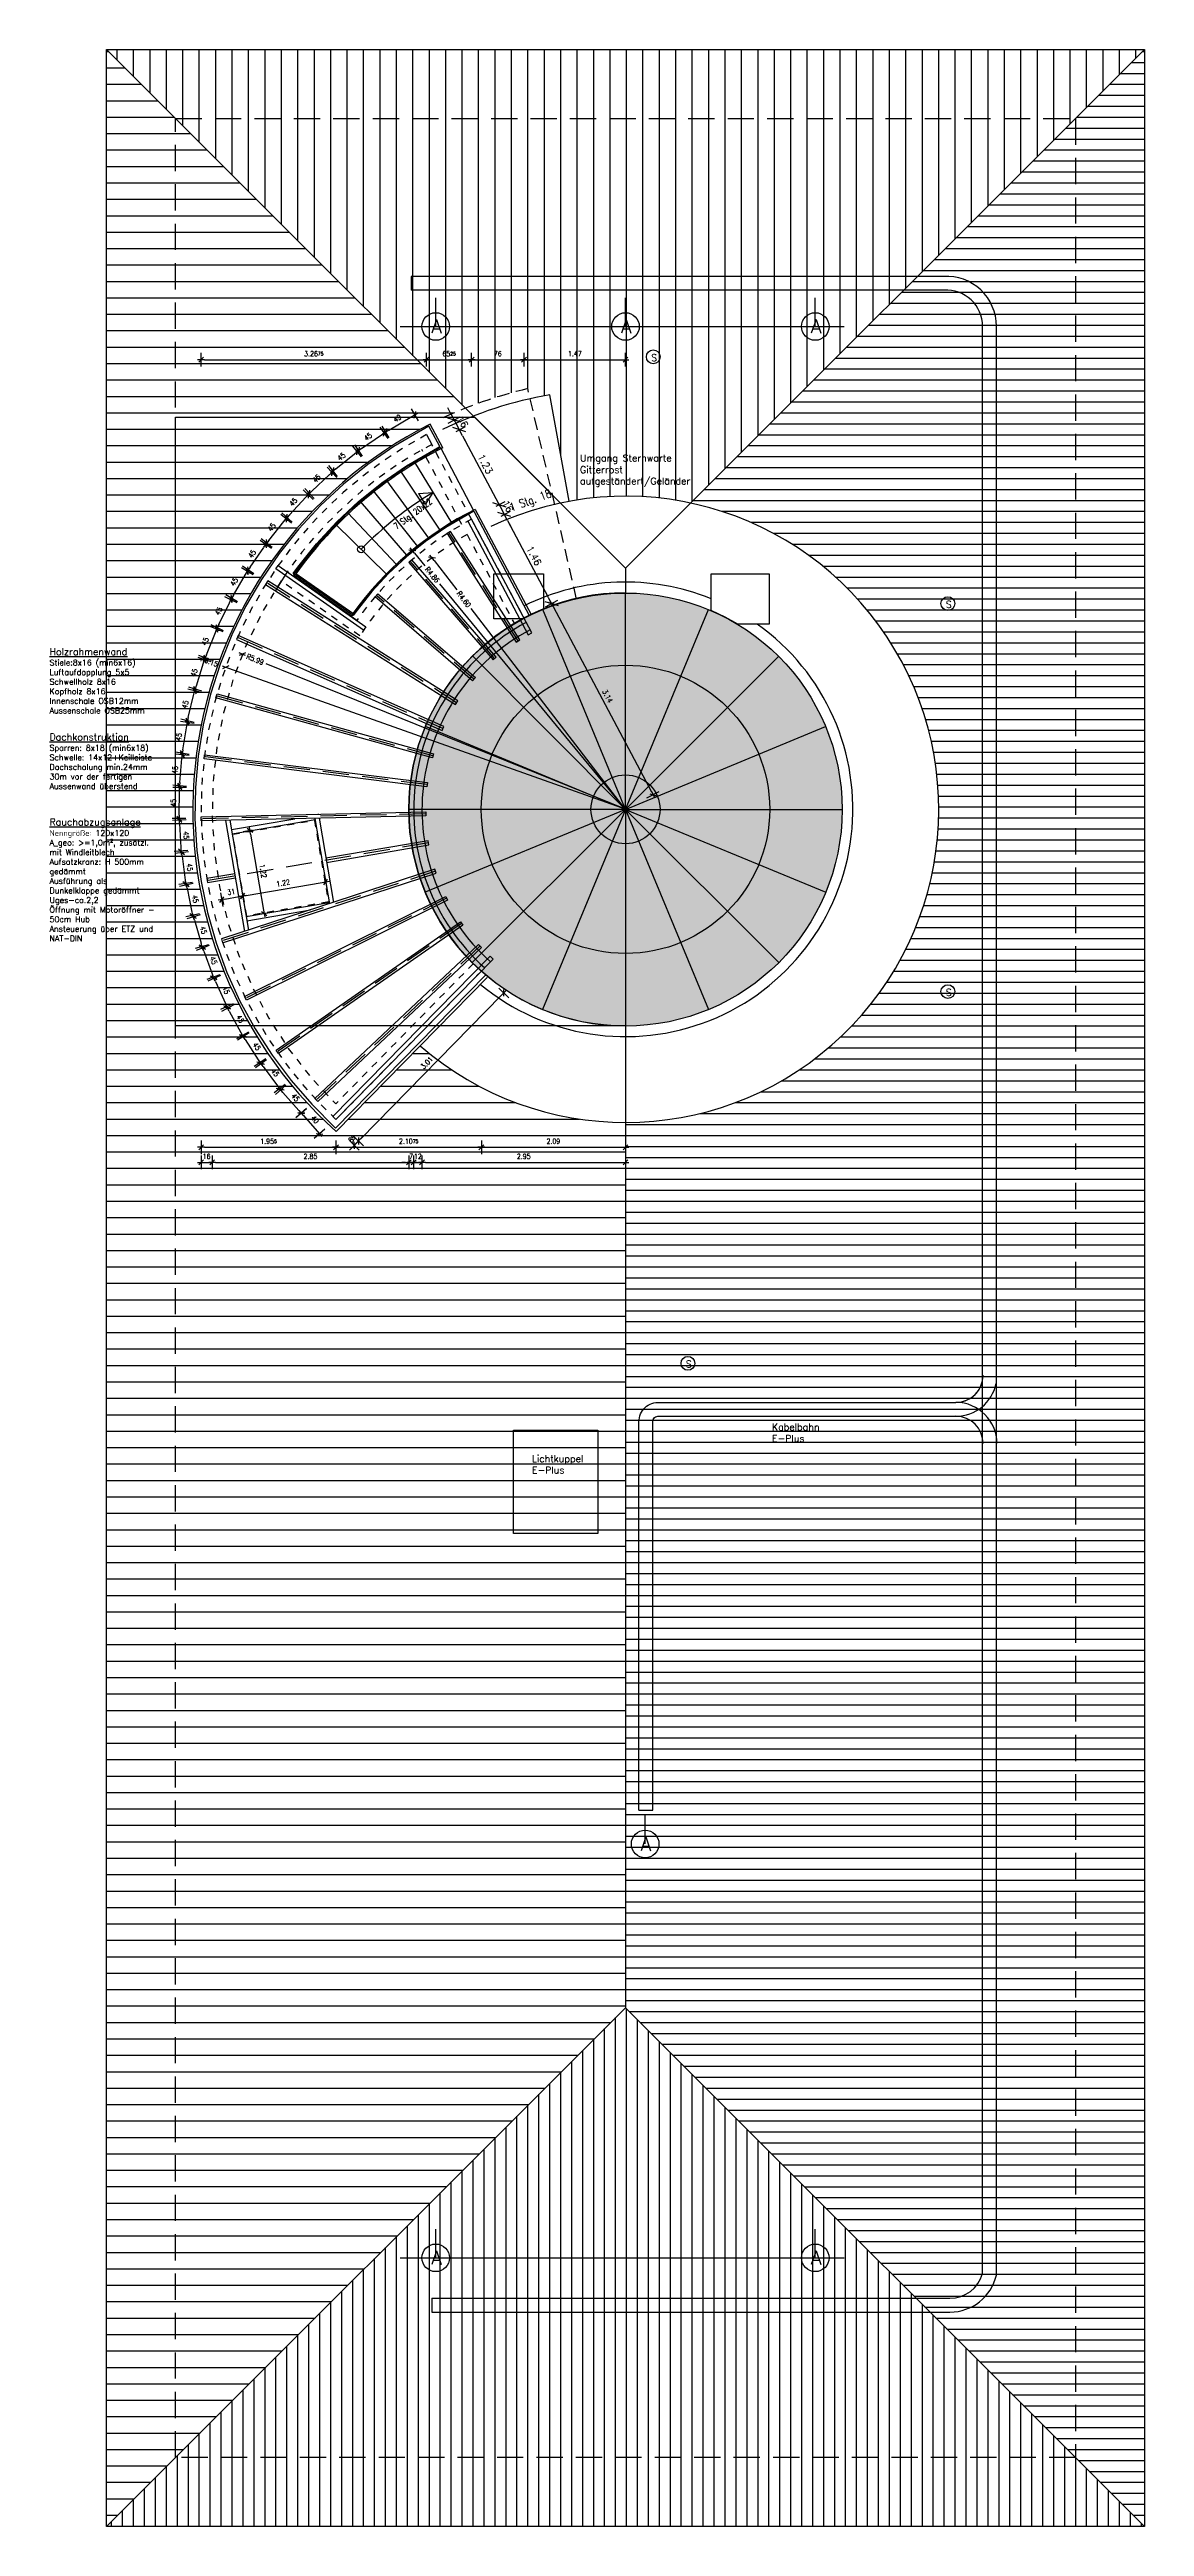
# Model space of a CAD drawing. Header units: metres. Extents: x 109.2 to 144.7, y -337.4 to -301.2.
# Drawn here: x 128.8 to 144.66, y -337.35 to -301.44 of the extents above; entities that cross this region are included whole.
import ezdxf
from ezdxf.enums import TextEntityAlignment as Align

# ---------------------------------------------------------------- set-up
doc = ezdxf.new("R2010")
doc.units = ezdxf.units.M
doc.header["$LTSCALE"] = 0.03
for name, pattern in [('GESTRICHELT', [9, 6, -3]), ('GESTRICHELT2', [4.5, 3, -1.5]), ('STRICHLINIE', [19.05, 12.7, -6.35])]:
    doc.linetypes.add(name, pattern=pattern)
doc.layers.get('0').update_dxf_attribs({"linetype": 'CONTINUOUS'})
doc.layers.get('Defpoints').update_dxf_attribs({"linetype": 'CONTINUOUS'})
for name, color, linetype in [('A_abriss', 44, '_ABBRUCH'), ('A_ansicht', 9, 'CONTINUOUS'), ('A_ANTENNEN', 3, 'CONTINUOUS'), ('A_schraffur', 10, 'CONTINUOUS'), ('A_text', 5, 'CONTINUOUS'), ('A_treppe_V2', 3, 'CONTINUOUS'), ('A_verdeckt', 8, 'STRICHLINIE'), ('A_wände', 6, 'CONTINUOUS'), ('CKMA0002', 2, 'CONTINUOUS')]:
    doc.layers.add(name, color=color, linetype=linetype)
doc.styles.add('SIMPLEX', font='simplex.shx', dxfattribs={"height": 0.1})
doc.styles.add('SIMPLEXD', font='SIMPLEXD.shx', dxfattribs={"width": 0.8, "height": 0.075})
doc.styles.get("Standard").update_dxf_attribs({"font": 'txt', "height": 1})
doc.linetypes.add('_ABBRUCH', pattern='A,25,[101,cadkon.shx,S=3.5,R=0,X=0,Y=0],25', length=50)
doc.dimstyles.new('25', dxfattribs={"dimtxt": 0.01, "dimasz": 0.05, "dimexe": 0.15, "dimexo": 0, "dimgap": 0.05, "dimtad": 1, "dimdec": 4, "dimrnd": 0.0025, "dimzin": 0, "dimdsep": 46, "dimtxsty": 'SIMPLEXD', "dimblk1": 'DIMCROSS', "dimblk2": 'DIMCROSS', "dimsah": 1, "dimcen": 2.5, "dimdle": 0.025, "dimclrd": 1, "dimclre": 1, "dimclrt": 3, "dimadec": 1, "dimazin": 0, "dimtfac": 1, "dimtdec": 4, "dimtix": 1, "dimtmove": 2, "dimatfit": 3, "dimfxl": 1, "dimtvp": 1, "dimtolj": 1, "dimtzin": 0, "dimarcsym": 0})
doc.dimstyles.get("Standard").update_dxf_attribs({"dimtxt": 0.18, "dimasz": 0.18, "dimexe": 0.18, "dimexo": 0.0625, "dimgap": 0.09, "dimtad": 0, "dimtih": 1, "dimtoh": 1, "dimzin": 0, "dimdsep": 46, "dimlunit": 3, "dimtxsty": 'Standard', "dimcen": 0.09, "dimadec": 0, "dimazin": 0, "dimtfac": 1, "dimtofl": 0, "dimtmove": 2, "dimatfit": 3, "dimfxl": 1, "dimtolj": 1, "dimtzin": 0, "dimarcsym": 0})

# ---------------------------------------------------------------- blocks, each defined once
blk = doc.blocks.new('DIMCROSS')
at = {"color": 0, "linetype": 'ByBlock'}
blk.add_line((-1, 0), (1, 0), dxfattribs=at)
at = {"linetype": 'ByBlock'}
blk.add_line((-0.707107, -0.707107), (0.707107, 0.707107), dxfattribs=at)
blk = doc.blocks.new('*D176')
at = {"layer": 'CKMA0002', "color": 1, "lineweight": -2}
for p, q in [((134.372, -308.847), (134.699, -309.272)), ((137.16, -312.474), (134.908, -309.544))]:
    blk.add_line(p, q, dxfattribs=at)
at = {"layer": 'Defpoints', "color": 0}
for p in [(134.341, -308.807), (137.145, -312.454)]:
    blk.add_point(p, dxfattribs=at)
at = {"layer": 'CKMA0002', "color": 1, "lineweight": -2, "xscale": 0.05, "yscale": 0.05, "zscale": 0.05, "rotation": 127.5494376594421}
blk.add_blockref('DIMCROSS', (134.341, -308.807), dxfattribs=at)
at = {"layer": 'CKMA0002', "color": 3, "insert": (134.803, -309.408), "char_height": 0.075, "attachment_point": 5, "rotation": 307.5494, "style": 'SIMPLEXD'}
blk.add_mtext('\\A1;R4.60', dxfattribs=at)
blk = doc.blocks.new('*D177')
at = {"layer": 'CKMA0002', "color": 1, "lineweight": -2}
for p, q in [((134.088, -308.741), (134.237, -308.922)), ((137.161, -312.473), (134.453, -309.185))]:
    blk.add_line(p, q, dxfattribs=at)
at = {"layer": 'Defpoints', "color": 0}
for p in [(134.056, -308.702), (137.145, -312.454)]:
    blk.add_point(p, dxfattribs=at)
at = {"layer": 'CKMA0002', "color": 1, "lineweight": -2, "xscale": 0.05, "yscale": 0.05, "zscale": 0.05, "rotation": 129.4662497334408}
blk.add_blockref('DIMCROSS', (134.056, -308.702), dxfattribs=at)
at = {"layer": 'CKMA0002', "color": 3, "insert": (134.345, -309.053), "char_height": 0.075, "attachment_point": 5, "rotation": 309.4662, "style": 'SIMPLEXD'}
blk.add_mtext('\\A1;R4.86', dxfattribs=at)
blk = doc.blocks.new('*D178')
at = {"layer": 'CKMA0002', "color": 1, "lineweight": -2}
blk.add_line((137.168, -312.462), (131.397, -310.412), dxfattribs=at)
at = {"layer": 'Defpoints', "color": 0}
for p in [(131.35, -310.395), (137.145, -312.454)]:
    blk.add_point(p, dxfattribs=at)
at = {"layer": 'CKMA0002', "color": 1, "lineweight": -2, "xscale": 0.05, "yscale": 0.05, "zscale": 0.05, "rotation": 160.4376483330016}
blk.add_blockref('DIMCROSS', (131.35, -310.395), dxfattribs=at)
at = {"layer": 'CKMA0002', "color": 3, "insert": (131.114, -310.311), "char_height": 0.075, "attachment_point": 5, "rotation": 340.4376, "style": 'SIMPLEXD'}
blk.add_mtext('\\A1;R6.15', dxfattribs=at)
blk = doc.blocks.new('*D179')
at = {"layer": 'CKMA0002', "color": 1, "lineweight": -2}
for p, q in [((131.639, -310.224), (131.622, -310.217)), ((137.168, -312.463), (131.937, -310.344))]:
    blk.add_line(p, q, dxfattribs=at)
at = {"layer": 'Defpoints', "color": 0}
for p in [(131.593, -310.205), (137.145, -312.454)]:
    blk.add_point(p, dxfattribs=at)
at = {"layer": 'CKMA0002', "color": 1, "lineweight": -2, "xscale": 0.05, "yscale": 0.05, "zscale": 0.05, "rotation": 157.9467216411537}
blk.add_blockref('DIMCROSS', (131.593, -310.205), dxfattribs=at)
at = {"layer": 'CKMA0002', "color": 3, "insert": (131.779, -310.28), "char_height": 0.075, "attachment_point": 5, "rotation": 337.9467, "style": 'SIMPLEXD'}
blk.add_mtext('\\A1;R5.99', dxfattribs=at)
blk = doc.blocks.new('*D180')
at = {"layer": 'CKMA0002', "color": 1, "lineweight": -2}
for p, q in [((130.995, -317.473), (130.995, -317.673)), ((130.995, -317.573), (130.995, -317.573)), ((130.995, -317.573), (130.995, -317.573)), ((130.995, -317.573), (131.155, -317.573)), ((131.155, -317.473), (131.155, -317.673))]:
    blk.add_line(p, q, dxfattribs=at)
at = {"layer": 'Defpoints', "color": 0}
for p in [(130.995, -312.454), (131.155, -312.454), (131.155, -317.573)]:
    blk.add_point(p, dxfattribs=at)
at = {"layer": 'CKMA0002', "color": 1, "lineweight": -2, "xscale": 0.05, "yscale": 0.05, "zscale": 0.05}
blk.add_blockref('DIMCROSS', (130.995, -317.573), dxfattribs=at)
at = {"layer": 'CKMA0002', "color": 1, "lineweight": -2, "xscale": 0.05, "yscale": 0.05, "zscale": 0.05, "rotation": 180}
blk.add_blockref('DIMCROSS', (131.155, -317.573), dxfattribs=at)
at = {"layer": 'CKMA0002', "color": 3, "insert": (131.075, -317.485), "char_height": 0.075, "attachment_point": 5, "style": 'SIMPLEXD'}
blk.add_mtext('\\A1;16{\\A1\\H0.7x\\S;}', dxfattribs=at)
blk = doc.blocks.new('*D181')
at = {"layer": 'CKMA0002', "color": 1, "lineweight": -2}
for p, q in [((131.205, -317.573), (133.955, -317.573)), ((134.005, -317.473), (134.005, -317.673))]:
    blk.add_line(p, q, dxfattribs=at)
at = {"layer": 'Defpoints', "color": 0}
for p in [(131.155, -312.454), (134.005, -312.454), (134.005, -317.573)]:
    blk.add_point(p, dxfattribs=at)
at = {"layer": 'CKMA0002', "color": 1, "lineweight": -2, "xscale": 0.05, "yscale": 0.05, "zscale": 0.05, "rotation": 180}
blk.add_blockref('DIMCROSS', (131.155, -317.573), dxfattribs=at)
at = {"layer": 'CKMA0002', "color": 1, "lineweight": -2, "xscale": 0.05, "yscale": 0.05, "zscale": 0.05}
blk.add_blockref('DIMCROSS', (134.005, -317.573), dxfattribs=at)
at = {"layer": 'CKMA0002', "color": 3, "insert": (132.58, -317.485), "char_height": 0.075, "attachment_point": 5, "style": 'SIMPLEXD'}
blk.add_mtext('\\A1;2.85{\\A1\\H0.7x\\S;}', dxfattribs=at)
blk = doc.blocks.new('*D182')
at = {"layer": 'CKMA0002', "color": 1, "lineweight": -2}
for p, q in [((133.955, -317.573), (133.905, -317.573)), ((134.005, -317.573), (134.075, -317.573)), ((134.075, -317.473), (134.075, -317.673)), ((134.125, -317.573), (134.175, -317.573))]:
    blk.add_line(p, q, dxfattribs=at)
at = {"layer": 'Defpoints', "color": 0}
for p in [(134.005, -312.454), (134.075, -312.454), (134.075, -317.573)]:
    blk.add_point(p, dxfattribs=at)
at = {"layer": 'CKMA0002', "color": 1, "lineweight": -2, "xscale": 0.05, "yscale": 0.05, "zscale": 0.05}
blk.add_blockref('DIMCROSS', (134.005, -317.573), dxfattribs=at)
at = {"layer": 'CKMA0002', "color": 1, "lineweight": -2, "xscale": 0.05, "yscale": 0.05, "zscale": 0.05, "rotation": 180}
blk.add_blockref('DIMCROSS', (134.075, -317.573), dxfattribs=at)
at = {"layer": 'CKMA0002', "color": 3, "insert": (134.04, -317.485), "char_height": 0.075, "attachment_point": 5, "style": 'SIMPLEXD'}
blk.add_mtext('\\A1;7{\\A1\\H0.7x\\S;}', dxfattribs=at)
blk = doc.blocks.new('*D183')
at = {"layer": 'CKMA0002', "color": 1, "lineweight": -2}
for p, q in [((134.025, -317.573), (133.975, -317.573)), ((134.075, -317.573), (134.195, -317.573)), ((134.195, -317.473), (134.195, -317.673)), ((134.245, -317.573), (134.295, -317.573))]:
    blk.add_line(p, q, dxfattribs=at)
at = {"layer": 'Defpoints', "color": 0}
for p in [(134.075, -312.454), (134.195, -312.454), (134.195, -317.573)]:
    blk.add_point(p, dxfattribs=at)
at = {"layer": 'CKMA0002', "color": 1, "lineweight": -2, "xscale": 0.05, "yscale": 0.05, "zscale": 0.05}
blk.add_blockref('DIMCROSS', (134.075, -317.573), dxfattribs=at)
at = {"layer": 'CKMA0002', "color": 1, "lineweight": -2, "xscale": 0.05, "yscale": 0.05, "zscale": 0.05, "rotation": 180}
blk.add_blockref('DIMCROSS', (134.195, -317.573), dxfattribs=at)
at = {"layer": 'CKMA0002', "color": 3, "insert": (134.135, -317.485), "char_height": 0.075, "attachment_point": 5, "style": 'SIMPLEXD'}
blk.add_mtext('\\A1;12{\\A1\\H0.7x\\S;}', dxfattribs=at)
blk = doc.blocks.new('*D184')
at = {"layer": 'CKMA0002', "color": 1, "lineweight": -2}
for p, q in [((134.245, -317.573), (137.095, -317.573)), ((137.145, -317.473), (137.145, -317.673))]:
    blk.add_line(p, q, dxfattribs=at)
at = {"layer": 'Defpoints', "color": 0}
for p in [(134.195, -312.454), (137.145, -312.454), (137.145, -317.573)]:
    blk.add_point(p, dxfattribs=at)
at = {"layer": 'CKMA0002', "color": 1, "lineweight": -2, "xscale": 0.05, "yscale": 0.05, "zscale": 0.05, "rotation": 180}
blk.add_blockref('DIMCROSS', (134.195, -317.573), dxfattribs=at)
at = {"layer": 'CKMA0002', "color": 1, "lineweight": -2, "xscale": 0.05, "yscale": 0.05, "zscale": 0.05}
blk.add_blockref('DIMCROSS', (137.145, -317.573), dxfattribs=at)
at = {"layer": 'CKMA0002', "color": 3, "insert": (135.67, -317.485), "char_height": 0.075, "attachment_point": 5, "style": 'SIMPLEXD'}
blk.add_mtext('\\A1;2.95{\\A1\\H0.7x\\S;}', dxfattribs=at)
blk = doc.blocks.new('*D185')
at = {"layer": 'CKMA0002', "color": 1, "lineweight": -2}
for p, q in [((130.995, -317.254), (130.995, -317.454)), ((131.045, -317.354), (132.899, -317.354)), ((132.949, -317.254), (132.949, -317.454))]:
    blk.add_line(p, q, dxfattribs=at)
at = {"layer": 'Defpoints', "color": 0}
for p in [(130.995, -316.95), (132.949, -316.95), (132.949, -317.354)]:
    blk.add_point(p, dxfattribs=at)
at = {"layer": 'CKMA0002', "color": 1, "lineweight": -2, "xscale": 0.05, "yscale": 0.05, "zscale": 0.05, "rotation": 180}
blk.add_blockref('DIMCROSS', (130.995, -317.354), dxfattribs=at)
at = {"layer": 'CKMA0002', "color": 1, "lineweight": -2, "xscale": 0.05, "yscale": 0.05, "zscale": 0.05}
blk.add_blockref('DIMCROSS', (132.949, -317.354), dxfattribs=at)
at = {"layer": 'CKMA0002', "color": 3, "insert": (131.972, -317.267), "char_height": 0.075, "attachment_point": 5, "style": 'SIMPLEXD'}
blk.add_mtext('\\A1;1.95{\\A1\\H0.7x\\S5;}', dxfattribs=at)
blk = doc.blocks.new('*D186')
at = {"layer": 'CKMA0002', "color": 1, "lineweight": -2}
for p, q in [((132.999, -317.354), (135.006, -317.354)), ((135.056, -317.254), (135.056, -317.454))]:
    blk.add_line(p, q, dxfattribs=at)
at = {"layer": 'Defpoints', "color": 0}
for p in [(135.056, -314.8), (132.949, -316.95), (135.056, -317.354)]:
    blk.add_point(p, dxfattribs=at)
at = {"layer": 'CKMA0002', "color": 1, "lineweight": -2, "xscale": 0.05, "yscale": 0.05, "zscale": 0.05, "rotation": 180}
blk.add_blockref('DIMCROSS', (132.949, -317.354), dxfattribs=at)
at = {"layer": 'CKMA0002', "color": 1, "lineweight": -2, "xscale": 0.05, "yscale": 0.05, "zscale": 0.05}
blk.add_blockref('DIMCROSS', (135.056, -317.354), dxfattribs=at)
at = {"layer": 'CKMA0002', "color": 3, "insert": (134.002, -317.267), "char_height": 0.075, "attachment_point": 5, "style": 'SIMPLEXD'}
blk.add_mtext('\\A1;2.10{\\A1\\H0.7x\\S75;}', dxfattribs=at)
blk = doc.blocks.new('*D187')
at = {"layer": 'CKMA0002', "color": 1, "lineweight": -2}
for p, q in [((135.106, -317.354), (137.095, -317.354)), ((137.145, -317.254), (137.145, -317.454))]:
    blk.add_line(p, q, dxfattribs=at)
at = {"layer": 'Defpoints', "color": 0}
for p in [(135.056, -314.8), (137.145, -316.432), (137.145, -317.354)]:
    blk.add_point(p, dxfattribs=at)
at = {"layer": 'CKMA0002', "color": 1, "lineweight": -2, "xscale": 0.05, "yscale": 0.05, "zscale": 0.05, "rotation": 180}
blk.add_blockref('DIMCROSS', (135.056, -317.354), dxfattribs=at)
at = {"layer": 'CKMA0002', "color": 1, "lineweight": -2, "xscale": 0.05, "yscale": 0.05, "zscale": 0.05}
blk.add_blockref('DIMCROSS', (137.145, -317.354), dxfattribs=at)
at = {"layer": 'CKMA0002', "color": 3, "insert": (136.1, -317.267), "char_height": 0.075, "attachment_point": 5, "style": 'SIMPLEXD'}
blk.add_mtext('\\A1;2.09{\\A1\\H0.7x\\S;}', dxfattribs=at)
blk = doc.blocks.new('*D188')
at = {"layer": 'CKMA0002', "color": 1, "lineweight": -2}
for p, q in [((130.995, -306.036), (130.995, -305.836)), ((131.045, -305.936), (134.211, -305.936)), ((134.261, -306.036), (134.261, -305.836))]:
    blk.add_line(p, q, dxfattribs=at)
at = {"layer": 'Defpoints', "color": 0}
for p in [(134.261, -305.936), (130.995, -307.188), (134.261, -307.188)]:
    blk.add_point(p, dxfattribs=at)
at = {"layer": 'CKMA0002', "color": 1, "lineweight": -2, "xscale": 0.05, "yscale": 0.05, "zscale": 0.05, "rotation": 180}
blk.add_blockref('DIMCROSS', (130.995, -305.936), dxfattribs=at)
at = {"layer": 'CKMA0002', "color": 1, "lineweight": -2, "xscale": 0.05, "yscale": 0.05, "zscale": 0.05}
blk.add_blockref('DIMCROSS', (134.261, -305.936), dxfattribs=at)
at = {"layer": 'CKMA0002', "color": 3, "insert": (132.628, -305.848), "char_height": 0.075, "attachment_point": 5, "style": 'SIMPLEXD'}
blk.add_mtext('\\A1;3.26{\\A1\\H0.7x\\S75;}', dxfattribs=at)
blk = doc.blocks.new('*D189')
at = {"layer": 'CKMA0002', "color": 1, "lineweight": -2}
for p, q in [((134.311, -305.936), (134.865, -305.936)), ((134.915, -306.036), (134.915, -305.836))]:
    blk.add_line(p, q, dxfattribs=at)
at = {"layer": 'Defpoints', "color": 0}
for p in [(134.915, -305.936), (134.261, -307.188), (134.915, -308.417)]:
    blk.add_point(p, dxfattribs=at)
at = {"layer": 'CKMA0002', "color": 1, "lineweight": -2, "xscale": 0.05, "yscale": 0.05, "zscale": 0.05, "rotation": 180}
blk.add_blockref('DIMCROSS', (134.261, -305.936), dxfattribs=at)
at = {"layer": 'CKMA0002', "color": 1, "lineweight": -2, "xscale": 0.05, "yscale": 0.05, "zscale": 0.05}
blk.add_blockref('DIMCROSS', (134.915, -305.936), dxfattribs=at)
at = {"layer": 'CKMA0002', "color": 3, "insert": (134.588, -305.848), "char_height": 0.075, "attachment_point": 5, "style": 'SIMPLEXD'}
blk.add_mtext('\\A1;65{\\A1\\H0.7x\\S25;}', dxfattribs=at)
blk = doc.blocks.new('*D190')
at = {"layer": 'CKMA0002', "color": 1, "lineweight": -2}
for p, q in [((134.965, -305.936), (135.625, -305.936)), ((135.675, -306.036), (135.675, -305.836))]:
    blk.add_line(p, q, dxfattribs=at)
at = {"layer": 'Defpoints', "color": 0}
for p in [(135.675, -305.936), (134.915, -308.417), (135.675, -309.85)]:
    blk.add_point(p, dxfattribs=at)
at = {"layer": 'CKMA0002', "color": 1, "lineweight": -2, "xscale": 0.05, "yscale": 0.05, "zscale": 0.05, "rotation": 180}
blk.add_blockref('DIMCROSS', (134.915, -305.936), dxfattribs=at)
at = {"layer": 'CKMA0002', "color": 1, "lineweight": -2, "xscale": 0.05, "yscale": 0.05, "zscale": 0.05}
blk.add_blockref('DIMCROSS', (135.675, -305.936), dxfattribs=at)
at = {"layer": 'CKMA0002', "color": 3, "insert": (135.295, -305.848), "char_height": 0.075, "attachment_point": 5, "style": 'SIMPLEXD'}
blk.add_mtext('\\A1;76{\\A1\\H0.7x\\S;}', dxfattribs=at)
blk = doc.blocks.new('*D191')
at = {"layer": 'CKMA0002', "color": 1, "lineweight": -2}
for p, q in [((135.725, -305.936), (137.095, -305.936)), ((137.145, -306.036), (137.145, -305.836))]:
    blk.add_line(p, q, dxfattribs=at)
at = {"layer": 'Defpoints', "color": 0}
for p in [(137.145, -305.936), (135.675, -309.85), (137.145, -316.599)]:
    blk.add_point(p, dxfattribs=at)
at = {"layer": 'CKMA0002', "color": 1, "lineweight": -2, "xscale": 0.05, "yscale": 0.05, "zscale": 0.05, "rotation": 180}
blk.add_blockref('DIMCROSS', (135.675, -305.936), dxfattribs=at)
at = {"layer": 'CKMA0002', "color": 1, "lineweight": -2, "xscale": 0.05, "yscale": 0.05, "zscale": 0.05}
blk.add_blockref('DIMCROSS', (137.145, -305.936), dxfattribs=at)
at = {"layer": 'CKMA0002', "color": 3, "insert": (136.41, -305.848), "char_height": 0.075, "attachment_point": 5, "style": 'SIMPLEXD'}
blk.add_mtext('\\A1;1.47{\\A1\\H0.7x\\S;}', dxfattribs=at)
blk = doc.blocks.new('*D221')
at = {"layer": 'CKMA0002', "color": 1, "lineweight": -2}
for p, q in [((134.615, -306.721), (134.568, -306.633)), ((134.574, -306.856), (134.75, -306.762)), ((134.693, -306.974), (134.825, -306.904)), ((134.784, -307.039), (134.831, -307.127))]:
    blk.add_line(p, q, dxfattribs=at)
at = {"layer": 'Defpoints', "color": 0}
for p in [(134.737, -306.95), (134.218, -307.045), (134.337, -307.163)]:
    blk.add_point(p, dxfattribs=at)
at = {"layer": 'CKMA0002', "color": 1, "lineweight": -2, "xscale": 0.1, "yscale": 0.1, "zscale": 0.1}
for p, rotation in [((134.662, -306.809), 297.9507269115272), ((134.737, -306.95), 117.9507269115271)]:
    blk.add_blockref('DIMCROSS', p, dxfattribs=dict(at, rotation=rotation))
at = {"layer": 'CKMA0002', "color": 3, "insert": (134.788, -306.833), "char_height": 0.1, "attachment_point": 5, "rotation": 297.9507, "style": 'SIMPLEX'}
blk.add_mtext('\\A1;16{\\A1\\H0.7x\\S;}', dxfattribs=at)
blk = doc.blocks.new('*D222')
at = {"layer": 'CKMA0002', "color": 1, "lineweight": -2}
for p, q in [((134.784, -307.039), (135.267, -307.949)), ((135.27, -308.061), (135.402, -307.99))]:
    blk.add_line(p, q, dxfattribs=at)
at = {"layer": 'Defpoints', "color": 0}
for p in [(134.337, -307.163), (135.314, -308.037), (134.914, -308.249)]:
    blk.add_point(p, dxfattribs=at)
at = {"layer": 'CKMA0002', "color": 1, "lineweight": -2, "xscale": 0.1, "yscale": 0.1, "zscale": 0.1}
for p, rotation in [((134.737, -306.95), 117.9507269115271), ((135.314, -308.037), 297.9507269115272)]:
    blk.add_blockref('DIMCROSS', p, dxfattribs=dict(at, rotation=rotation))
at = {"layer": 'CKMA0002', "color": 3, "insert": (135.114, -307.447), "char_height": 0.1, "attachment_point": 5, "rotation": 297.9507, "style": 'SIMPLEX'}
blk.add_mtext('\\A1;1.23{\\A1\\H0.7x\\S;}', dxfattribs=at)
blk = doc.blocks.new('*D223')
at = {"layer": 'CKMA0002', "color": 1, "lineweight": -2}
for p, q in [((135.267, -307.949), (135.22, -307.861)), ((135.344, -308.202), (135.477, -308.132)), ((135.436, -308.267), (135.482, -308.355))]:
    blk.add_line(p, q, dxfattribs=at)
at = {"layer": 'Defpoints', "color": 0}
for p in [(134.914, -308.249), (134.988, -308.391), (135.389, -308.178)]:
    blk.add_point(p, dxfattribs=at)
at = {"layer": 'CKMA0002', "color": 1, "lineweight": -2, "xscale": 0.1, "yscale": 0.1, "zscale": 0.1}
for p, rotation in [((135.314, -308.037), 297.9507269115272), ((135.389, -308.178), 117.9507269115271)]:
    blk.add_blockref('DIMCROSS', p, dxfattribs=dict(at, rotation=rotation))
at = {"layer": 'CKMA0002', "color": 3, "insert": (135.44, -308.061), "char_height": 0.1, "attachment_point": 5, "rotation": 297.9507, "style": 'SIMPLEX'}
blk.add_mtext('\\A1;16{\\A1\\H0.7x\\S;}', dxfattribs=at)
blk = doc.blocks.new('*D224')
at = {"layer": 'CKMA0002', "color": 1, "lineweight": -2}
for p, q in [((135.436, -308.267), (136.026, -309.38)), ((135.985, -309.516), (136.162, -309.422))]:
    blk.add_line(p, q, dxfattribs=at)
at = {"layer": 'Defpoints', "color": 0}
for p in [(134.988, -308.391), (136.073, -309.469), (135.673, -309.681)]:
    blk.add_point(p, dxfattribs=at)
at = {"layer": 'CKMA0002', "color": 1, "lineweight": -2, "xscale": 0.1, "yscale": 0.1, "zscale": 0.1}
for p, rotation in [((135.389, -308.178), 117.9507269115271), ((136.073, -309.469), 297.9507269115272)]:
    blk.add_blockref('DIMCROSS', p, dxfattribs=dict(at, rotation=rotation))
at = {"layer": 'CKMA0002', "color": 3, "insert": (135.819, -308.777), "char_height": 0.1, "attachment_point": 5, "rotation": 297.9507, "style": 'SIMPLEX'}
blk.add_mtext('\\A1;1.46{\\A1\\H0.7x\\S;}', dxfattribs=at)
blk = doc.blocks.new('*D209')
at = {"layer": 'CKMA0002', "color": 1, "lineweight": -2}
for p, q in [((134.145, -306.822), (134.044, -306.649)), ((133.721, -307.07), (133.62, -306.897)), ((133.714, -306.958), (134.051, -306.761))]:
    blk.add_line(p, q, dxfattribs=at)
at = {"layer": 'Defpoints', "color": 0}
for p in [(134.094, -306.736), (134.248, -306.999), (133.824, -307.246)]:
    blk.add_point(p, dxfattribs=at)
at = {"layer": 'CKMA0002', "color": 1, "lineweight": -2, "xscale": 0.05, "yscale": 0.05, "zscale": 0.05}
for p, rotation in [((133.67, -306.983), 210.2631185879328), ((134.094, -306.736), 30.26311858793282)]:
    blk.add_blockref('DIMCROSS', p, dxfattribs=dict(at, rotation=rotation))
at = {"layer": 'CKMA0002', "color": 3, "insert": (133.838, -306.784), "char_height": 0.075, "attachment_point": 5, "rotation": 30.2631, "style": 'SIMPLEXD'}
blk.add_mtext('\\A1;49{\\A1\\H0.7x\\S;}', dxfattribs=at)
blk = doc.blocks.new('*D210')
at = {"layer": 'CKMA0002', "color": 1, "lineweight": -2}
for p, q in [((133.319, -307.224), (133.608, -307.025)), ((133.705, -307.078), (133.592, -306.914)), ((133.334, -307.335), (133.221, -307.17))]:
    blk.add_line(p, q, dxfattribs=at)
at = {"layer": 'Defpoints', "color": 0}
for p in [(133.649, -306.996), (133.853, -307.293), (133.482, -307.549)]:
    blk.add_point(p, dxfattribs=at)
at = {"layer": 'CKMA0002', "color": 1, "lineweight": -2, "xscale": 0.05, "yscale": 0.05, "zscale": 0.05}
for p, rotation in [((133.649, -306.996), 34.6360310290898), ((133.278, -307.252), 214.6360310290898)]:
    blk.add_blockref('DIMCROSS', p, dxfattribs=dict(at, rotation=rotation))
at = {"layer": 'CKMA0002', "color": 3, "insert": (133.413, -307.052), "char_height": 0.075, "attachment_point": 5, "rotation": 34.636, "style": 'SIMPLEXD'}
blk.add_mtext('\\A1;45{\\A1\\H0.7x\\S;}', dxfattribs=at)
blk = doc.blocks.new('*D211')
at = {"layer": 'CKMA0002', "color": 1, "lineweight": -2}
for p, q in [((132.947, -307.518), (133.219, -307.298)), ((133.321, -307.345), (133.195, -307.189)), ((132.971, -307.627), (132.845, -307.471))]:
    blk.add_line(p, q, dxfattribs=at)
at = {"layer": 'Defpoints', "color": 0}
for p in [(133.258, -307.267), (133.442, -307.496), (133.092, -307.778)]:
    blk.add_point(p, dxfattribs=at)
at = {"layer": 'CKMA0002', "color": 1, "lineweight": -2, "xscale": 0.05, "yscale": 0.05, "zscale": 0.05}
for p, rotation in [((133.258, -307.267), 38.83215514601966), ((132.908, -307.549), 218.8321551460196)]:
    blk.add_blockref('DIMCROSS', p, dxfattribs=dict(at, rotation=rotation))
at = {"layer": 'CKMA0002', "color": 3, "insert": (133.028, -307.34), "char_height": 0.075, "attachment_point": 5, "rotation": 38.8322, "style": 'SIMPLEXD'}
blk.add_mtext('\\A1;45{\\A1\\H0.7x\\S;}', dxfattribs=at)
blk = doc.blocks.new('*D212')
at = {"layer": 'CKMA0002', "color": 1, "lineweight": -2}
for p, q in [((132.6, -307.841), (132.856, -307.602)), ((132.961, -307.641), (132.824, -307.495)), ((132.632, -307.948), (132.496, -307.802))]:
    blk.add_line(p, q, dxfattribs=at)
at = {"layer": 'Defpoints', "color": 0}
for p in [(132.893, -307.568), (133.139, -307.833), (132.811, -308.139)]:
    blk.add_point(p, dxfattribs=at)
at = {"layer": 'CKMA0002', "color": 1, "lineweight": -2, "xscale": 0.05, "yscale": 0.05, "zscale": 0.05}
for p, rotation in [((132.893, -307.568), 43.02264519271146), ((132.564, -307.875), 223.0226451927115)]:
    blk.add_blockref('DIMCROSS', p, dxfattribs=dict(at, rotation=rotation))
at = {"layer": 'CKMA0002', "color": 3, "insert": (132.669, -307.658), "char_height": 0.075, "attachment_point": 5, "rotation": 43.0226, "style": 'SIMPLEXD'}
blk.add_mtext('\\A1;45{\\A1\\H0.7x\\S;}', dxfattribs=at)
blk = doc.blocks.new('*D213')
at = {"layer": 'CKMA0002', "color": 1, "lineweight": -2}
for p, q in [((132.275, -308.186), (132.513, -307.929)), ((132.62, -307.96), (132.474, -307.824)), ((132.314, -308.291), (132.167, -308.155))]:
    blk.add_line(p, q, dxfattribs=at)
at = {"layer": 'Defpoints', "color": 0}
for p in [(132.547, -307.892), (132.738, -308.069), (132.432, -308.4)]:
    blk.add_point(p, dxfattribs=at)
at = {"layer": 'CKMA0002', "color": 1, "lineweight": -2, "xscale": 0.05, "yscale": 0.05, "zscale": 0.05}
for p, rotation in [((132.547, -307.892), 47.21876930972197), ((132.241, -308.223), 227.2187693097219)]:
    blk.add_blockref('DIMCROSS', p, dxfattribs=dict(at, rotation=rotation))
at = {"layer": 'CKMA0002', "color": 3, "insert": (132.33, -307.998), "char_height": 0.075, "attachment_point": 5, "rotation": 47.2188, "style": 'SIMPLEXD'}
blk.add_mtext('\\A1;45{\\A1\\H0.7x\\S;}', dxfattribs=at)
blk = doc.blocks.new('*D214')
at = {"layer": 'CKMA0002', "color": 1, "lineweight": -2}
for p, q in [((131.976, -308.555), (132.195, -308.281)), ((132.304, -308.305), (132.148, -308.18)), ((132.023, -308.657), (131.867, -308.532))]:
    blk.add_line(p, q, dxfattribs=at)
at = {"layer": 'Defpoints', "color": 0}
for p in [(132.226, -308.242), (132.231, -308.822), (132.512, -308.47)]:
    blk.add_point(p, dxfattribs=at)
at = {"layer": 'CKMA0002', "color": 1, "lineweight": -2, "xscale": 0.05, "yscale": 0.05, "zscale": 0.05}
for p, rotation in [((132.226, -308.242), 51.42052749704086), ((131.945, -308.594), 231.4205274970408)]:
    blk.add_blockref('DIMCROSS', p, dxfattribs=dict(at, rotation=rotation))
at = {"layer": 'CKMA0002', "color": 3, "insert": (132.017, -308.364), "char_height": 0.075, "attachment_point": 5, "rotation": 51.4205, "style": 'SIMPLEXD'}
blk.add_mtext('\\A1;45{\\A1\\H0.7x\\S;}', dxfattribs=at)
blk = doc.blocks.new('*D215')
at = {"layer": 'CKMA0002', "color": 1, "lineweight": -2}
for p, q in [((131.706, -308.944), (131.904, -308.656)), ((132.014, -308.671), (131.849, -308.558)), ((131.76, -309.042), (131.595, -308.929))]:
    blk.add_line(p, q, dxfattribs=at)
at = {"layer": 'Defpoints', "color": 0}
for p in [(131.932, -308.614), (132.134, -308.753), (131.88, -309.124)]:
    blk.add_point(p, dxfattribs=at)
at = {"layer": 'CKMA0002', "color": 1, "lineweight": -2, "xscale": 0.05, "yscale": 0.05, "zscale": 0.05}
for p, rotation in [((131.932, -308.614), 55.61665161399214), ((131.678, -308.986), 235.6166516139921)]:
    blk.add_blockref('DIMCROSS', p, dxfattribs=dict(at, rotation=rotation))
at = {"layer": 'CKMA0002', "color": 3, "insert": (131.733, -308.751), "char_height": 0.075, "attachment_point": 5, "rotation": 55.6167, "style": 'SIMPLEXD'}
blk.add_mtext('\\A1;45{\\A1\\H0.7x\\S;}', dxfattribs=at)
blk = doc.blocks.new('*D216')
at = {"layer": 'CKMA0002', "color": 1, "lineweight": -2}
for p, q in [((131.463, -309.35), (131.639, -309.048)), ((131.75, -309.055), (131.578, -308.955)), ((131.524, -309.444), (131.351, -309.343))]:
    blk.add_line(p, q, dxfattribs=at)
at = {"layer": 'Defpoints', "color": 0}
for p in [(131.664, -309.005), (131.962, -309.178), (131.735, -309.567)]:
    blk.add_point(p, dxfattribs=at)
at = {"layer": 'CKMA0002', "color": 1, "lineweight": -2, "xscale": 0.05, "yscale": 0.05, "zscale": 0.05}
for p, rotation in [((131.664, -309.005), 59.80714166066215), ((131.438, -309.394), 239.8071416606622)]:
    blk.add_blockref('DIMCROSS', p, dxfattribs=dict(at, rotation=rotation))
at = {"layer": 'CKMA0002', "color": 3, "insert": (131.475, -309.155), "char_height": 0.075, "attachment_point": 5, "rotation": 59.8071, "style": 'SIMPLEXD'}
blk.add_mtext('\\A1;45{\\A1\\H0.7x\\S;}', dxfattribs=at)
blk = doc.blocks.new('*D217')
at = {"layer": 'CKMA0002', "color": 1, "lineweight": -2}
for p, q in [((131.252, -309.776), (131.406, -309.46)), ((131.518, -309.459), (131.338, -309.371)), ((131.32, -309.864), (131.14, -309.777))]:
    blk.add_line(p, q, dxfattribs=at)
at = {"layer": 'Defpoints', "color": 0}
for p in [(131.428, -309.415), (131.641, -309.519), (131.443, -309.924)]:
    blk.add_point(p, dxfattribs=at)
at = {"layer": 'CKMA0002', "color": 1, "lineweight": -2, "xscale": 0.05, "yscale": 0.05, "zscale": 0.05}
for p, rotation in [((131.428, -309.415), 64.00326577766842), ((131.23, -309.821), 244.0032657776684)]:
    blk.add_blockref('DIMCROSS', p, dxfattribs=dict(at, rotation=rotation))
at = {"layer": 'CKMA0002', "color": 3, "insert": (131.25, -309.58), "char_height": 0.075, "attachment_point": 5, "rotation": 64.0033, "style": 'SIMPLEXD'}
blk.add_mtext('\\A1;45{\\A1\\H0.7x\\S;}', dxfattribs=at)
blk = doc.blocks.new('*D218')
at = {"layer": 'CKMA0002', "color": 1, "lineweight": -2}
for p, q in [((131.071, -310.214), (131.202, -309.889)), ((131.313, -309.879), (131.127, -309.805)), ((131.146, -310.298), (130.96, -310.224))]:
    blk.add_line(p, q, dxfattribs=at)
at = {"layer": 'Defpoints', "color": 0}
for p in [(131.22, -309.842), (131.522, -309.963), (131.355, -310.382)]:
    blk.add_point(p, dxfattribs=at)
at = {"layer": 'CKMA0002', "color": 1, "lineweight": -2, "xscale": 0.05, "yscale": 0.05, "zscale": 0.05}
for p, rotation in [((131.22, -309.842), 68.20502396490605), ((131.053, -310.261), 248.205023964906)]:
    blk.add_blockref('DIMCROSS', p, dxfattribs=dict(at, rotation=rotation))
at = {"layer": 'CKMA0002', "color": 3, "insert": (131.055, -310.019), "char_height": 0.075, "attachment_point": 5, "rotation": 68.205, "style": 'SIMPLEXD'}
blk.add_mtext('\\A1;45{\\A1\\H0.7x\\S;}', dxfattribs=at)
blk = doc.blocks.new('*D219')
at = {"layer": 'CKMA0002', "color": 1, "lineweight": -2}
for p, q in [((131.142, -310.314), (130.951, -310.254)), ((130.926, -310.665), (131.031, -310.331)), ((131.006, -310.743), (130.815, -310.682))]:
    blk.add_line(p, q, dxfattribs=at)
at = {"layer": 'Defpoints', "color": 0}
for p in [(131.046, -310.284), (131.283, -310.359), (131.147, -310.787)]:
    blk.add_point(p, dxfattribs=at)
at = {"layer": 'CKMA0002', "color": 1, "lineweight": -2, "xscale": 0.05, "yscale": 0.05, "zscale": 0.05}
for p, rotation in [((131.046, -310.284), 72.4011480819145), ((130.91, -310.712), 252.4011480819145)]:
    blk.add_blockref('DIMCROSS', p, dxfattribs=dict(at, rotation=rotation))
at = {"layer": 'CKMA0002', "color": 3, "insert": (130.895, -310.472), "char_height": 0.075, "attachment_point": 5, "rotation": 72.4011, "style": 'SIMPLEXD'}
blk.add_mtext('\\A1;45{\\A1\\H0.7x\\S;}', dxfattribs=at)
blk = doc.blocks.new('*D220')
at = {"layer": 'CKMA0002', "color": 1, "lineweight": -2}
for p, q in [((130.999, -310.758), (130.805, -310.711)), ((130.809, -311.123), (130.89, -310.783)), ((130.895, -311.195), (130.7, -311.149))]:
    blk.add_line(p, q, dxfattribs=at)
at = {"layer": 'Defpoints', "color": 0}
for p in [(130.902, -310.735), (131.219, -310.81), (131.114, -311.248)]:
    blk.add_point(p, dxfattribs=at)
at = {"layer": 'CKMA0002', "color": 1, "lineweight": -2, "xscale": 0.05, "yscale": 0.05, "zscale": 0.05}
for p, rotation in [((130.902, -310.735), 76.59163812862326), ((130.798, -311.172), 256.5916381286232)]:
    blk.add_blockref('DIMCROSS', p, dxfattribs=dict(at, rotation=rotation))
at = {"layer": 'CKMA0002', "color": 3, "insert": (130.765, -310.933), "char_height": 0.075, "attachment_point": 5, "rotation": 76.5916, "style": 'SIMPLEXD'}
blk.add_mtext('\\A1;45{\\A1\\H0.7x\\S;}', dxfattribs=at)
blk = doc.blocks.new('*D196')
at = {"layer": 'CKMA0002', "color": 1, "lineweight": -2}
for p, q in [((130.893, -311.212), (130.695, -311.18)), ((130.73, -311.591), (130.786, -311.245)), ((130.82, -311.657), (130.623, -311.625))]:
    blk.add_line(p, q, dxfattribs=at)
at = {"layer": 'Defpoints', "color": 0}
for p in [(130.794, -311.196), (131.047, -311.237), (130.975, -311.682)]:
    blk.add_point(p, dxfattribs=at)
at = {"layer": 'CKMA0002', "color": 1, "lineweight": -2, "xscale": 0.05, "yscale": 0.05, "zscale": 0.05}
for p, rotation in [((130.794, -311.196), 80.78776224561999), ((130.722, -311.641), 260.78776224562)]:
    blk.add_blockref('DIMCROSS', p, dxfattribs=dict(at, rotation=rotation))
at = {"layer": 'CKMA0002', "color": 3, "insert": (130.672, -311.404), "char_height": 0.075, "attachment_point": 5, "rotation": 80.7878, "style": 'SIMPLEXD'}
blk.add_mtext('\\A1;45{\\A1\\H0.7x\\S;}', dxfattribs=at)
blk = doc.blocks.new('*D197')
at = {"layer": 'CKMA0002', "color": 1, "lineweight": -2}
for p, q in [((130.822, -311.673), (130.623, -311.656)), ((130.688, -312.064), (130.718, -311.715)), ((130.783, -312.123), (130.584, -312.105))]:
    blk.add_line(p, q, dxfattribs=at)
at = {"layer": 'Defpoints', "color": 0}
for p in [(130.723, -311.665), (131.042, -311.693), (131.003, -312.142)]:
    blk.add_point(p, dxfattribs=at)
at = {"layer": 'CKMA0002', "color": 1, "lineweight": -2, "xscale": 0.05, "yscale": 0.05, "zscale": 0.05}
for p, rotation in [((130.723, -311.665), 84.98952043293286), ((130.683, -312.114), 264.9895204329329)]:
    blk.add_blockref('DIMCROSS', p, dxfattribs=dict(at, rotation=rotation))
at = {"layer": 'CKMA0002', "color": 3, "insert": (130.616, -311.882), "char_height": 0.075, "attachment_point": 5, "rotation": 84.9895, "style": 'SIMPLEXD'}
blk.add_mtext('\\A1;45{\\A1\\H0.7x\\S;}', dxfattribs=at)
blk = doc.blocks.new('*D198')
at = {"layer": 'CKMA0002', "color": 1, "lineweight": -2}
for p, q in [((130.783, -312.139), (130.583, -312.136)), ((130.677, -312.537), (130.682, -312.187)), ((130.776, -312.589), (130.576, -312.586))]:
    blk.add_line(p, q, dxfattribs=at)
at = {"layer": 'Defpoints', "color": 0}
for p in [(130.683, -312.137), (131.003, -312.142), (130.996, -312.592)]:
    blk.add_point(p, dxfattribs=at)
at = {"layer": 'CKMA0002', "color": 1, "lineweight": -2, "xscale": 0.05, "yscale": 0.05, "zscale": 0.05}
for p, rotation in [((130.683, -312.137), 89.18564454992745), ((130.676, -312.587), 269.1856445499274)]:
    blk.add_blockref('DIMCROSS', p, dxfattribs=dict(at, rotation=rotation))
at = {"layer": 'CKMA0002', "color": 3, "insert": (130.592, -312.361), "char_height": 0.075, "attachment_point": 5, "rotation": 89.1856, "style": 'SIMPLEXD'}
blk.add_mtext('\\A1;45{\\A1\\H0.7x\\S;}', dxfattribs=at)
blk = doc.blocks.new('*D199')
at = {"layer": 'CKMA0002', "color": 1, "lineweight": -2}
for p, q in [((130.778, -312.605), (130.579, -312.616)), ((130.681, -312.66), (130.702, -313.009)), ((130.805, -313.053), (130.605, -313.065))]:
    blk.add_line(p, q, dxfattribs=at)
at = {"layer": 'Defpoints', "color": 0}
for p in [(130.996, -312.592), (130.705, -313.059), (131.023, -313.04)]:
    blk.add_point(p, dxfattribs=at)
at = {"layer": 'CKMA0002', "color": 1, "lineweight": -2, "xscale": 0.05, "yscale": 0.05, "zscale": 0.05}
for p, rotation in [((130.678, -312.61), 93.37613459661326), ((130.705, -313.059), 273.3761345966133)]:
    blk.add_blockref('DIMCROSS', p, dxfattribs=dict(at, rotation=rotation))
at = {"layer": 'CKMA0002', "color": 3, "insert": (130.779, -312.83), "char_height": 0.075, "attachment_point": 5, "rotation": 273.3761, "style": 'SIMPLEXD'}
blk.add_mtext('\\A1;45{\\A1\\H0.7x\\S;}', dxfattribs=at)
blk = doc.blocks.new('*D200')
at = {"layer": 'CKMA0002', "color": 1, "lineweight": -2}
for p, q in [((130.812, -313.068), (130.614, -313.095)), ((130.719, -313.131), (130.766, -313.479)), ((130.871, -313.515), (130.673, -313.542))]:
    blk.add_line(p, q, dxfattribs=at)
at = {"layer": 'Defpoints', "color": 0}
for p in [(131.023, -313.04), (131.082, -313.487), (130.772, -313.529)]:
    blk.add_point(p, dxfattribs=at)
at = {"layer": 'CKMA0002', "color": 1, "lineweight": -2, "xscale": 0.05, "yscale": 0.05, "zscale": 0.05}
for p, rotation in [((130.713, -313.082), 97.57225871352216), ((130.772, -313.529), 277.5722587135222)]:
    blk.add_blockref('DIMCROSS', p, dxfattribs=dict(at, rotation=rotation))
at = {"layer": 'CKMA0002', "color": 3, "insert": (130.829, -313.294), "char_height": 0.075, "attachment_point": 5, "rotation": 277.5723, "style": 'SIMPLEXD'}
blk.add_mtext('\\A1;45{\\A1\\H0.7x\\S;}', dxfattribs=at)
blk = doc.blocks.new('*D201')
at = {"layer": 'CKMA0002', "color": 1, "lineweight": -2}
for p, q in [((130.879, -313.53), (130.683, -313.571)), ((130.791, -313.599), (130.862, -313.943)), ((130.971, -313.971), (130.775, -314.012))]:
    blk.add_line(p, q, dxfattribs=at)
at = {"layer": 'Defpoints', "color": 0}
for p in [(131.082, -313.487), (130.873, -313.992), (131.174, -313.929)]:
    blk.add_point(p, dxfattribs=at)
at = {"layer": 'CKMA0002', "color": 1, "lineweight": -2, "xscale": 0.05, "yscale": 0.05, "zscale": 0.05}
for p, rotation in [((130.781, -313.55), 101.7740169009079), ((130.873, -313.992), 281.7740169009078)]:
    blk.add_blockref('DIMCROSS', p, dxfattribs=dict(at, rotation=rotation))
at = {"layer": 'CKMA0002', "color": 3, "insert": (130.912, -313.753), "char_height": 0.075, "attachment_point": 5, "rotation": 281.774, "style": 'SIMPLEXD'}
blk.add_mtext('\\A1;45{\\A1\\H0.7x\\S;}', dxfattribs=at)
blk = doc.blocks.new('*D202')
at = {"layer": 'CKMA0002', "color": 1, "lineweight": -2}
for p, q in [((130.98, -313.985), (130.787, -314.04)), ((130.897, -314.06), (130.994, -314.396)), ((131.103, -314.417), (130.911, -314.472))]:
    blk.add_line(p, q, dxfattribs=at)
at = {"layer": 'Defpoints', "color": 0}
for p in [(131.174, -313.929), (131.007, -314.444), (131.298, -314.361)]:
    blk.add_point(p, dxfattribs=at)
at = {"layer": 'CKMA0002', "color": 1, "lineweight": -2, "xscale": 0.05, "yscale": 0.05, "zscale": 0.05}
for p, rotation in [((130.884, -314.012), 105.970141017863), ((131.007, -314.444), 285.970141017863)]:
    blk.add_blockref('DIMCROSS', p, dxfattribs=dict(at, rotation=rotation))
at = {"layer": 'CKMA0002', "color": 3, "insert": (131.03, -314.204), "char_height": 0.075, "attachment_point": 5, "rotation": 285.9701, "style": 'SIMPLEXD'}
blk.add_mtext('\\A1;45{\\A1\\H0.7x\\S;}', dxfattribs=at)
blk = doc.blocks.new('*D203')
at = {"layer": 'CKMA0002', "color": 1, "lineweight": -2}
for p, q in [((131.111, -314.43), (130.923, -314.499)), ((131.034, -314.511), (131.154, -314.84)), ((131.266, -314.852), (131.078, -314.921))]:
    blk.add_line(p, q, dxfattribs=at)
at = {"layer": 'Defpoints', "color": 0}
for p in [(131.298, -314.361), (131.172, -314.887), (131.453, -314.783)]:
    blk.add_point(p, dxfattribs=at)
at = {"layer": 'CKMA0002', "color": 1, "lineweight": -2, "xscale": 0.05, "yscale": 0.05, "zscale": 0.05}
for p, rotation in [((131.017, -314.464), 110.1606310645948), ((131.172, -314.887), 290.1606310645948)]:
    blk.add_blockref('DIMCROSS', p, dxfattribs=dict(at, rotation=rotation))
at = {"layer": 'CKMA0002', "color": 3, "insert": (131.176, -314.645), "char_height": 0.075, "attachment_point": 5, "rotation": 290.1606, "style": 'SIMPLEXD'}
blk.add_mtext('\\A1;45{\\A1\\H0.7x\\S;}', dxfattribs=at)
blk = doc.blocks.new('*D204')
at = {"layer": 'CKMA0002', "color": 1, "lineweight": -2}
for p, q in [((131.274, -314.865), (131.091, -314.947)), ((131.203, -314.951), (131.348, -315.271)), ((131.459, -315.275), (131.277, -315.358))]:
    blk.add_line(p, q, dxfattribs=at)
at = {"layer": 'Defpoints', "color": 0}
for p in [(131.453, -314.783), (131.639, -315.194), (131.368, -315.317)]:
    blk.add_point(p, dxfattribs=at)
at = {"layer": 'CKMA0002', "color": 1, "lineweight": -2, "xscale": 0.05, "yscale": 0.05, "zscale": 0.05}
for p, rotation in [((131.182, -314.906), 114.3567551816048), ((131.368, -315.317), 294.3567551816048)]:
    blk.add_blockref('DIMCROSS', p, dxfattribs=dict(at, rotation=rotation))
at = {"layer": 'CKMA0002', "color": 3, "insert": (131.355, -315.075), "char_height": 0.075, "attachment_point": 5, "rotation": 294.3568, "style": 'SIMPLEXD'}
blk.add_mtext('\\A1;45{\\A1\\H0.7x\\S;}', dxfattribs=at)
blk = doc.blocks.new('*D205')
at = {"layer": 'CKMA0002', "color": 1, "lineweight": -2}
for p, q in [((131.467, -315.288), (131.291, -315.384)), ((131.403, -315.38), (131.57, -315.688)), ((131.682, -315.684), (131.507, -315.78))]:
    blk.add_line(p, q, dxfattribs=at)
at = {"layer": 'Defpoints', "color": 0}
for p in [(131.639, -315.194), (131.855, -315.59), (131.594, -315.732)]:
    blk.add_point(p, dxfattribs=at)
at = {"layer": 'CKMA0002', "color": 1, "lineweight": -2, "xscale": 0.05, "yscale": 0.05, "zscale": 0.05}
for p, rotation in [((131.379, -315.336), 118.5585133688868), ((131.594, -315.732), 298.5585133688868)]:
    blk.add_blockref('DIMCROSS', p, dxfattribs=dict(at, rotation=rotation))
at = {"layer": 'CKMA0002', "color": 3, "insert": (131.563, -315.492), "char_height": 0.075, "attachment_point": 5, "rotation": 298.5585, "style": 'SIMPLEXD'}
blk.add_mtext('\\A1;45{\\A1\\H0.7x\\S;}', dxfattribs=at)
blk = doc.blocks.new('*D206')
at = {"layer": 'CKMA0002', "color": 1, "lineweight": -2}
for p, q in [((131.691, -315.695), (131.523, -315.803)), ((131.634, -315.791), (131.823, -316.085)), ((131.935, -316.073), (131.766, -316.182))]:
    blk.add_line(p, q, dxfattribs=at)
at = {"layer": 'Defpoints', "color": 0}
for p in [(131.855, -315.59), (132.098, -315.968), (131.851, -316.127)]:
    blk.add_point(p, dxfattribs=at)
at = {"layer": 'CKMA0002', "color": 1, "lineweight": -2, "xscale": 0.05, "yscale": 0.05, "zscale": 0.05}
for p, rotation in [((131.607, -315.749), 122.7546374855003), ((131.851, -316.127), 302.7546374855003)]:
    blk.add_blockref('DIMCROSS', p, dxfattribs=dict(at, rotation=rotation))
at = {"layer": 'CKMA0002', "color": 3, "insert": (131.802, -315.891), "char_height": 0.075, "attachment_point": 5, "rotation": 302.7546, "style": 'SIMPLEXD'}
blk.add_mtext('\\A1;45{\\A1\\H0.7x\\S;}', dxfattribs=at)
blk = doc.blocks.new('*D207')
at = {"layer": 'CKMA0002', "color": 1, "lineweight": -2}
for p, q in [((131.944, -316.084), (131.784, -316.204)), ((131.894, -316.184), (132.104, -316.464)), ((132.214, -316.444), (132.054, -316.564))]:
    blk.add_line(p, q, dxfattribs=at)
at = {"layer": 'Defpoints', "color": 0}
for p in [(132.098, -315.968), (132.368, -316.328), (132.134, -316.504)]:
    blk.add_point(p, dxfattribs=at)
at = {"layer": 'CKMA0002', "color": 1, "lineweight": -2, "xscale": 0.05, "yscale": 0.05, "zscale": 0.05}
for p, rotation in [((131.864, -316.144), 126.9451275328035), ((132.134, -316.504), 306.9451275328034)]:
    blk.add_blockref('DIMCROSS', p, dxfattribs=dict(at, rotation=rotation))
at = {"layer": 'CKMA0002', "color": 3, "insert": (132.069, -316.271), "char_height": 0.075, "attachment_point": 5, "rotation": 306.9451, "style": 'SIMPLEXD'}
blk.add_mtext('\\A1;45{\\A1\\H0.7x\\S;}', dxfattribs=at)
blk = doc.blocks.new('*D208')
at = {"layer": 'CKMA0002', "color": 1, "lineweight": -2}
for p, q in [((132.223, -316.454), (132.073, -316.586)), ((132.181, -316.558), (132.412, -316.822)), ((132.52, -316.794), (132.37, -316.925))]:
    blk.add_line(p, q, dxfattribs=at)
at = {"layer": 'Defpoints', "color": 0}
for p in [(132.368, -316.328), (132.665, -316.667), (132.445, -316.859)]:
    blk.add_point(p, dxfattribs=at)
at = {"layer": 'CKMA0002', "color": 1, "lineweight": -2, "xscale": 0.05, "yscale": 0.05, "zscale": 0.05}
for p, rotation in [((132.148, -316.52), 131.141251649088), ((132.445, -316.859), 311.141251649088)]:
    blk.add_blockref('DIMCROSS', p, dxfattribs=dict(at, rotation=rotation))
at = {"layer": 'CKMA0002', "color": 3, "insert": (132.362, -316.632), "char_height": 0.075, "attachment_point": 5, "rotation": 311.1413, "style": 'SIMPLEXD'}
blk.add_mtext('\\A1;45{\\A1\\H0.7x\\S;}', dxfattribs=at)
blk = doc.blocks.new('*D192')
at = {"layer": 'CKMA0002', "color": 1, "lineweight": -2}
for p, q in [((132.523, -316.791), (132.372, -316.923)), ((132.48, -316.895), (132.678, -317.12)), ((132.786, -317.092), (132.635, -317.224))]:
    blk.add_line(p, q, dxfattribs=at)
at = {"layer": 'Defpoints', "color": 0}
for p in [(132.688, -316.647), (132.951, -316.948), (132.711, -317.158)]:
    blk.add_point(p, dxfattribs=at)
at = {"layer": 'CKMA0002', "color": 1, "lineweight": -2, "xscale": 0.05, "yscale": 0.05, "zscale": 0.05}
for p, rotation in [((132.448, -316.857), 131.141251649088), ((132.711, -317.158), 311.141251649088)]:
    blk.add_blockref('DIMCROSS', p, dxfattribs=dict(at, rotation=rotation))
at = {"layer": 'CKMA0002', "color": 3, "insert": (132.645, -316.95), "char_height": 0.075, "attachment_point": 5, "rotation": 311.1413, "style": 'SIMPLEXD'}
blk.add_mtext('\\A1;40{\\A1\\H0.7x\\S;}', dxfattribs=at)
blk = doc.blocks.new('*D193')
at = {"layer": 'CKMA0002', "color": 1, "lineweight": -2}
for p, q in [((135.985, -309.516), (136.162, -309.422)), ((136.097, -309.513), (137.521, -312.198)), ((137.456, -312.289), (137.633, -312.195))]:
    blk.add_line(p, q, dxfattribs=at)
at = {"layer": 'Defpoints', "color": 0}
for p in [(135.673, -309.681), (137.545, -312.242), (137.145, -312.454)]:
    blk.add_point(p, dxfattribs=at)
at = {"layer": 'CKMA0002', "color": 1, "lineweight": -2, "xscale": 0.05, "yscale": 0.05, "zscale": 0.05}
for p, rotation in [((136.073, -309.469), 117.9507236304997), ((137.545, -312.242), 297.9507236304997)]:
    blk.add_blockref('DIMCROSS', p, dxfattribs=dict(at, rotation=rotation))
at = {"layer": 'CKMA0002', "color": 3, "insert": (136.886, -310.814), "char_height": 0.075, "attachment_point": 5, "rotation": 297.9507, "style": 'SIMPLEXD'}
blk.add_mtext('\\A1;3.14{\\A1\\H0.7x\\S;}', dxfattribs=at)
blk = doc.blocks.new('*D194')
at = {"layer": 'CKMA0002', "color": 1, "lineweight": -2}
for p, q in [((133.143, -317.255), (133.286, -317.395)), ((133.18, -317.361), (133.145, -317.397)), ((133.203, -317.194), (133.346, -317.334)), ((133.215, -317.325), (133.274, -317.264)), ((133.309, -317.229), (133.344, -317.193))]:
    blk.add_line(p, q, dxfattribs=at)
at = {"layer": 'Defpoints', "color": 0}
for p in [(132.892, -317.009), (132.951, -316.948), (133.274, -317.264)]:
    blk.add_point(p, dxfattribs=at)
at = {"layer": 'CKMA0002', "color": 1, "lineweight": -2, "xscale": 0.05, "yscale": 0.05, "zscale": 0.05}
for p, rotation in [((133.215, -317.325), 45.58019336314945), ((133.274, -317.264), 225.5801933631494)]:
    blk.add_blockref('DIMCROSS', p, dxfattribs=dict(at, rotation=rotation))
at = {"layer": 'CKMA0002', "color": 3, "insert": (133.182, -317.234), "char_height": 0.075, "attachment_point": 5, "rotation": 45.5802, "style": 'SIMPLEXD'}
blk.add_mtext('\\A1;8{\\A1\\H0.7x\\S5;}', dxfattribs=at)
blk = doc.blocks.new('*D195')
at = {"layer": 'CKMA0002', "color": 1, "lineweight": -2}
for p, q in [((133.309, -317.229), (135.345, -315.151)), ((135.309, -315.045), (135.452, -315.185))]:
    blk.add_line(p, q, dxfattribs=at)
at = {"layer": 'Defpoints', "color": 0}
for p in [(135.057, -314.799), (135.38, -315.115), (132.951, -316.948)]:
    blk.add_point(p, dxfattribs=at)
at = {"layer": 'CKMA0002', "color": 1, "lineweight": -2, "xscale": 0.05, "yscale": 0.05, "zscale": 0.05}
for p, rotation in [((135.38, -315.115), 45.58019336314947), ((133.274, -317.264), 225.5801933631494)]:
    blk.add_blockref('DIMCROSS', p, dxfattribs=dict(at, rotation=rotation))
at = {"layer": 'CKMA0002', "color": 3, "insert": (134.265, -316.129), "char_height": 0.075, "attachment_point": 5, "rotation": 45.5802, "style": 'SIMPLEXD'}
blk.add_mtext('\\A1;3.01{\\A1\\H0.7x\\S;}', dxfattribs=at)
blk = doc.blocks.new('*D225')
at = {"layer": 'CKMA0002', "color": 1, "lineweight": -2}
for p, q in [((131.275, -313.664), (131.308, -313.861)), ((131.341, -313.754), (131.548, -313.719)), ((131.58, -313.612), (131.614, -313.809))]:
    blk.add_line(p, q, dxfattribs=at)
at = {"layer": 'Defpoints', "color": 0}
for p in [(131.24, -313.461), (131.546, -313.408), (131.597, -313.711)]:
    blk.add_point(p, dxfattribs=at)
at = {"layer": 'CKMA0002', "color": 1, "lineweight": -2, "xscale": 0.05, "yscale": 0.05, "zscale": 0.05}
for p, rotation in [((131.292, -313.763), 189.6731378071615), ((131.597, -313.711), 9.673137807161469)]:
    blk.add_blockref('DIMCROSS', p, dxfattribs=dict(at, rotation=rotation))
at = {"layer": 'CKMA0002', "color": 3, "insert": (131.43, -313.65), "char_height": 0.075, "attachment_point": 5, "rotation": 9.6731, "style": 'SIMPLEXD'}
blk.add_mtext('\\A1;31{\\A1\\H0.7x\\S;}', dxfattribs=at)
blk = doc.blocks.new('*D226')
at = {"layer": 'CKMA0002', "color": 1, "lineweight": -2}
for p, q in [((132.783, -313.407), (132.817, -313.604)), ((131.646, -313.702), (132.75, -313.514))]:
    blk.add_line(p, q, dxfattribs=at)
at = {"layer": 'Defpoints', "color": 0}
for p in [(131.546, -313.408), (132.748, -313.203), (132.8, -313.506)]:
    blk.add_point(p, dxfattribs=at)
at = {"layer": 'CKMA0002', "color": 1, "lineweight": -2, "xscale": 0.05, "yscale": 0.05, "zscale": 0.05}
for p, rotation in [((132.8, -313.506), 9.673137807161469), ((131.597, -313.711), 189.6731378071615)]:
    blk.add_blockref('DIMCROSS', p, dxfattribs=dict(at, rotation=rotation))
at = {"layer": 'CKMA0002', "color": 3, "insert": (132.184, -313.522), "char_height": 0.075, "attachment_point": 5, "rotation": 9.6731, "style": 'SIMPLEXD'}
blk.add_mtext('\\A1;1.22{\\A1\\H0.7x\\S;}', dxfattribs=at)
blk = doc.blocks.new('*D227')
at = {"layer": 'CKMA0002', "color": 1, "lineweight": -2}
for p, q in [((131.737, -312.757), (131.605, -312.779)), ((131.712, -312.812), (131.9, -313.916)), ((132.007, -313.949), (131.81, -313.982))]:
    blk.add_line(p, q, dxfattribs=at)
at = {"layer": 'Defpoints', "color": 0}
for p in [(131.737, -312.757), (131.909, -313.965), (132.007, -313.949)]:
    blk.add_point(p, dxfattribs=at)
at = {"layer": 'CKMA0002', "color": 1, "lineweight": -2, "xscale": 0.05, "yscale": 0.05, "zscale": 0.05}
for p, rotation in [((131.704, -312.763), 99.67313780722093), ((131.909, -313.965), 279.6731378072209)]:
    blk.add_blockref('DIMCROSS', p, dxfattribs=dict(at, rotation=rotation))
at = {"layer": 'CKMA0002', "color": 3, "insert": (131.893, -313.349), "char_height": 0.075, "attachment_point": 5, "rotation": 279.6731, "style": 'SIMPLEXD'}
blk.add_mtext('\\A1;1.22{\\A1\\H0.7x\\S;}', dxfattribs=at)

msp = doc.modelspace()

# ---------------------------------------------------------------- hatches: boundary and pattern name
at = {"layer": 'A_ansicht'}
h = msp.add_hatch(dxfattribs=at)
h.set_pattern_fill('ANSI31', color=256, scale=0.075, angle=45, style=0)
h.paths.add_polyline_path([(143.66485, -302.43865), (130.62485, -302.43865), (134.82453, -306.63833, -0.03788026), (135.72989, -306.35494), (135.7637, -306.50091, -0.01196585), (136.04601, -306.44332), (136.32852, -307.98869, -0.09792089), (138.08945, -308.01405)])
h.paths.add_polyline_path([(144.66485, -301.43865), (129.62485, -301.43865), (130.62485, -302.43865), (143.66485, -302.43865)])
h.paths.add_polyline_path([(136.46058, -307.28752), (138.28201, -307.28752), (138.28201, -307.82323), (136.46058, -307.82323)], flags=24)
h = msp.add_hatch(dxfattribs=at)
h.set_pattern_fill('ANSI31', color=256, scale=0.075, angle=135, style=0)
h.paths.add_polyline_path([(134.42743, -306.81266, -0.0172971), (134.82453, -306.63833), (130.62485, -302.43865), (130.62485, -336.34864), (137.14485, -329.82864), (137.14485, -316.99342, -0.18050947), (134.17101, -315.88364), (132.95332, -317.12624, -0.53375239)])
h.paths.add_polyline_path([(130.62485, -302.43865), (129.62485, -301.43865), (129.62485, -337.34864), (130.62485, -336.34864)])
h = msp.add_hatch(dxfattribs=at)
h.set_pattern_fill('ANSI31', color=256, scale=0.05, angle=135, style=0)
h.paths.add_polyline_path([(143.66485, -302.43865), (138.08945, -308.01405, -0.90032116), (137.14485, -316.99342), (137.14485, -329.82864), (143.66485, -336.34864)])
h.paths.add_polyline_path([(144.66485, -301.43865), (143.66485, -302.43865), (143.66485, -336.34864), (144.66485, -337.34864)])
h = msp.add_hatch(color=253, dxfattribs=at)
edge = h.paths.add_edge_path()
edge.add_arc((137.14485, -312.45724), 3.13937, 0, 360)
h = msp.add_hatch(dxfattribs=at)
h.set_pattern_fill('ANSI31', color=256, scale=0.05, angle=45, style=0)
h.paths.add_polyline_path([(137.14485, -329.82864), (130.62485, -336.34864), (143.66485, -336.34864)])
h.paths.add_polyline_path([(143.66485, -336.34864), (130.62485, -336.34864), (129.62485, -337.34864), (144.66485, -337.34864)])

# ---------------------------------------------------------------- linework, layer by layer
at = {"layer": 'A_abriss', "ltscale": 0.3}
msp.add_lwpolyline([(130.62485, -306.7702), (134.961, -306.7702), (137.14485, -308.95865), (137.14485, -309.31468, 1), (137.14485, -315.59342), (130.62485, -315.59342)], format="xyb", close=True, dxfattribs=at)
msp.add_lwpolyline([(135.23482, -309.69385), (135.23482, -309.03859), (135.77081, -309.03859), (135.95481, -309.03859), (135.95481, -309.54898), (135.64921, -309.69385)], close=True, dxfattribs=at)
at = {"layer": 'A_ansicht', "linetype": 'Continuous'}
for p, q in [((137.14485, -308.95865), (129.62485, -301.43865)), ((137.14485, -308.95865), (144.66485, -301.43865)), ((136.32852, -307.98869), (136.04601, -306.44332)), ((137.14485, -315.59342), (137.14485, -329.82864)), ((137.14485, -329.82864), (129.62485, -337.34864)), ((137.14485, -329.82864), (144.66485, -337.34864))]:
    msp.add_line(p, q, dxfattribs=at)
at = {"layer": 'A_ansicht'}
for q in [(137.14644, -309.31787), (135.94717, -309.55531), (138.34547, -309.55653), (134.92621, -310.22977), (139.36575, -310.23202), (134.24635, -311.25129), (140.04396, -311.25276), (134.00548, -312.45405), (134.24287, -313.65479), (134.9217, -314.67382), (135.9405, -315.3564), (137.14325, -315.5966), (140.28421, -312.45405), (139.36575, -314.67607), (138.34626, -315.35762), (140.04622, -313.65627)]:
    msp.add_line((137.14485, -312.45405), q, dxfattribs=at)
at = {"layer": 'A_ansicht', "linetype": 'Continuous'}
msp.add_lwpolyline([(129.62485, -301.43865), (144.66485, -301.43865), (144.66485, -337.34864), (129.62485, -337.34864)], close=True, dxfattribs=at)
at = {"layer": 'A_ansicht'}
msp.add_lwpolyline([(138.3848, -309.56993), (138.3848, -309.03859), (138.78966, -309.03859), (139.22474, -309.03859), (139.22474, -309.76922), (138.77191, -309.76922), (138.58784, -309.66597), (138.3848, -309.56993)], dxfattribs=at)
for centre, radius in [((137.14485, -312.45724), 3.13937), ((137.14485, -312.45405), 2.09), ((137.14485, -312.45405), 0.5)]:
    msp.add_circle(centre, radius, dxfattribs=at)
at = {"layer": 'A_ansicht', "linetype": 'Continuous'}
msp.add_arc((137.10794, -312.36951), 6.02058, 100.159149, 115.735303, dxfattribs=at)
at = {"layer": 'A_ansicht'}
for radius, start, end in [(4.53937, 229.071018, 115.456188), (3.295, 67.894538, 116.472507), (3.295, 230.392018, 54.569436)]:
    msp.add_arc((137.14485, -312.45405), radius, start, end, dxfattribs=at)
at = {"layer": 'A_ANTENNEN'}
for p, q in [((134.03656, -304.72782), (134.03656, -304.92782)), ((137.33958, -326.96616), (137.53958, -326.96616)), ((134.33876, -334.04017), (134.33876, -334.24017))]:
    msp.add_line(p, q, dxfattribs=at)
for points in [[(134.33876, -334.24017), (141.84638, -334.24017, 0.34908403), (142.51927, -333.70519), (142.51927, -305.4485, 0.43143443), (141.7552, -304.72782), (134.03656, -304.72782)], [(134.33876, -334.04017), (141.84638, -334.04017, 0.33717312), (142.31927, -333.68038), (142.31927, -305.4485, 0.43449038), (141.76152, -304.92782), (134.03656, -304.92782)], [(137.33958, -326.96616), (137.33958, -321.33169, -0.43694442), (137.64062, -321.05297), (141.93212, -321.05297, 0.35548292), (142.31927, -320.73791, 3.21678072)], [(137.53958, -326.96616), (137.53958, -321.33169, -0.45716918), (137.63057, -321.25297), (141.93212, -321.25297, 0.35548292), (142.5151, -320.77854, 0.35548292)]]:
    msp.add_lwpolyline(points, format="xyb", dxfattribs=at)
msp.add_lwpolyline([(135.52025, -321.45405), (136.74603, -321.45405), (136.74603, -322.95405), (135.52025, -322.95405)], close=True, dxfattribs=at)
for centre, radius in [((134.39475, -305.45401), 0.2), ((137.14475, -305.45401), 0.2), ((139.89475, -305.45401), 0.2), ((137.5473, -305.89404), 0.1), ((141.81681, -309.471), 0.1), ((141.81681, -315.09634), 0.1), ((138.04972, -320.48584), 0.1), ((137.43008, -327.45405), 0.2), ((134.39485, -333.45405), 0.2), ((139.89485, -333.45405), 0.2)]:
    msp.add_circle(centre, radius, dxfattribs=at)
for centre, radius, start, end in [((141.93212, -320.65758), 0.3954, 270, 0), ((141.93212, -321.64837), 0.5954, 0, 90), ((141.93212, -321.64837), 0.3954, 0, 90)]:
    msp.add_arc(centre, radius, start, end, dxfattribs=at)
at = {"layer": 'A_schraffur'}
for p, q in [((134.39475, -305.45401), (134.39475, -305.03801)), ((137.14475, -305.45401), (137.14475, -305.03801)), ((139.89475, -305.45401), (139.89475, -305.03801)), ((133.87753, -305.45401), (140.31531, -305.45401)), ((137.43008, -327.45405), (137.43008, -327.03805)), ((134.39485, -333.45405), (134.39485, -333.03805)), ((139.89485, -333.45405), (139.89485, -333.03805)), ((133.87764, -333.45405), (140.31541, -333.45405))]:
    msp.add_line(p, q, dxfattribs=at)
at = {"layer": 'A_treppe_V2', "color": 2}
for p, q in [((134.46277, -307.21014), (134.94439, -308.12074)), ((133.68298, -307.6888), (134.28837, -308.52211)), ((133.88269, -307.54993), (134.45315, -308.40752)), ((134.08798, -307.4194), (134.62255, -308.29982)), ((133.30164, -307.99066), (133.97371, -308.77119)), ((133.48918, -307.83581), (134.12845, -308.64341)), ((132.94652, -308.32293), (133.68069, -309.04535)), ((133.12065, -308.15313), (133.82437, -308.90524)), ((132.33154, -309.05932), (133.17528, -309.65011))]:
    msp.add_line(p, q, dxfattribs=at)
at = {"layer": 'A_treppe_V2', "color": 1, "linetype": 'Continuous'}
for p, q in [((134.14628, -307.87605), (134.35526, -307.85961)), ((134.14628, -307.87605), (134.24302, -308.03666)), ((134.35526, -307.85961), (134.24302, -308.03666))]:
    msp.add_line(p, q, dxfattribs=at)
msp.add_circle((133.3136, -308.68414), 0.05, dxfattribs=at)
at = {"layer": 'A_treppe_V2', "color": 2}
for radius, start, end in [(5.89, 117.088247, 144.805447), (4.86, 116.921596, 144.764214)]:
    msp.add_arc((137.14485, -312.45405), radius, start, end, dxfattribs=at)
at = {"layer": 'A_treppe_V2', "color": 1, "linetype": 'Continuous'}
msp.add_arc((137.14485, -312.45405), 5.375, 121.264729, 135.462391, dxfattribs=at)
at = {"layer": 'A_verdeckt', "ltscale": 0.25}
for p, q in [((134.77244, -308.32429), (134.19593, -307.23777)), ((134.91378, -308.2493), (134.33726, -307.16278))]:
    msp.add_line(p, q, dxfattribs=at)
at = {"layer": 'A_verdeckt'}
for p, q in [((135.58787, -310.01338), (134.59022, -308.4495)), ((134.6975, -310.90761), (131.94581, -309.16886)), ((135.24833, -310.26676), (134.02656, -308.85768)), ((134.94941, -310.56698), (133.54265, -309.35781)), ((134.498, -311.28135), (131.52201, -309.96283)), ((134.35519, -311.68022), (131.21863, -310.81016)), ((134.27212, -312.09565), (131.04216, -311.69269)), ((134.25057, -312.51876), (130.99639, -312.59152)), ((134.29101, -312.94049), (131.08229, -313.48741)), ((134.39257, -313.35179), (131.29803, -314.36118)), ((134.55306, -313.74387), (131.63898, -315.19409)), ((134.76906, -314.10833), (132.09784, -315.96833)), ((135.03594, -314.43736), (132.66479, -316.66731))]:
    msp.add_line(p, q, dxfattribs=at)
msp.add_lwpolyline([(130.62485, -302.43865), (143.66485, -302.43865), (143.66485, -336.34864), (130.62485, -336.34864)], close=True, dxfattribs=at)
at = {"layer": 'A_verdeckt', "ltscale": 0.25}
msp.add_lwpolyline([(131.65628, -313.99823), (131.45465, -312.81529), (132.63759, -312.61366), (132.83922, -313.7966)], close=True, dxfattribs=at)
at = {"layer": 'A_wände', "color": 3, "linetype": 'GESTRICHELT'}
msp.add_line((136.43638, -309.40481), (135.72989, -306.35494), dxfattribs=at)
at = {"layer": 'A_wände', "color": 3}
for p, q in [((134.29684, -306.89687), (133.78895, -307.19321)), ((134.45402, -307.19309), (134.29684, -306.89687)), ((133.78895, -307.19321), (133.41242, -307.45332)), ((133.96896, -307.4759), (134.45402, -307.19309)), ((133.05697, -307.73943), (132.72339, -308.05075)), ((133.41242, -307.45332), (133.05697, -307.73943)), ((133.27651, -307.99262), (133.61286, -307.72188)), ((133.61286, -307.72188), (133.96896, -307.4759)), ((132.72339, -308.05075), (132.41265, -308.38654)), ((132.96085, -308.28722), (133.27651, -307.99262)), ((132.41265, -308.38654), (132.12735, -308.74419)), ((132.66679, -308.60498), (132.96085, -308.28722)), ((134.53922, -308.3693), (134.24683, -308.57126)), ((134.9474, -308.1313), (134.53922, -308.3693)), ((134.9474, -308.1313), (135.74902, -309.64206)), ((132.12735, -308.74419), (131.86967, -309.12075)), ((132.39616, -308.94424), (132.66679, -308.60498)), ((133.97084, -308.79341), (133.71183, -309.03514)), ((134.24683, -308.57126), (133.97084, -308.79341)), ((131.86967, -309.12075), (131.6402, -309.51514)), ((132.33105, -309.03456), (132.39616, -308.94424)), ((133.19931, -309.64252), (132.33105, -309.03456)), ((133.71183, -309.03514), (133.47062, -309.29581)), ((131.6402, -309.51514), (131.43967, -309.92635)), ((133.47062, -309.29581), (133.25435, -309.56594)), ((133.25435, -309.56594), (133.19931, -309.64252)), ((131.43967, -309.92635), (131.2698, -310.35115)), ((131.2698, -310.35115), (131.13184, -310.78609)), ((131.13184, -310.78609), (131.02604, -311.22993)), ((131.02604, -311.22993), (130.95279, -311.68154)), ((130.95279, -311.68154), (130.91284, -312.1373)), ((130.91284, -312.1373), (130.90635, -312.59354)), ((130.90635, -312.59354), (130.93322, -313.04903)), ((130.93322, -313.04903), (130.99351, -313.50255)), ((130.99351, -313.50255), (131.08686, -313.95043)), ((131.08686, -313.95043), (131.21241, -314.3891)), ((131.21241, -314.3891), (131.36967, -314.81743)), ((131.36967, -314.81743), (131.55835, -315.23422)), ((135.11793, -314.8582), (132.94449, -317.07611)), ((131.55835, -315.23422), (131.77706, -315.63606)), ((131.77706, -315.63606), (132.02393, -316.01979)), ((132.02393, -316.01979), (132.29818, -316.38446)), ((132.29818, -316.38446), (132.59893, -316.72871)), ((132.59893, -316.72871), (132.94449, -317.07611))]:
    msp.add_line(p, q, dxfattribs=at)
at = {"layer": 'A_wände'}
msp.add_line((134.26126, -307.02183), (134.3372, -307.16266), dxfattribs=at)
at = {"layer": 'A_wände', "color": 10}
for p, q in [((134.49859, -307.21309), (134.31543, -306.8679)), ((134.9673, -308.10481), (135.77552, -309.628)), ((132.24387, -309.01014), (132.07112, -309.28353)), ((133.19463, -309.61622), (132.3695, -309.03845)), ((131.34927, -312.61364), (131.62365, -314.22341)), ((131.4099, -312.61229), (131.68131, -314.2046)), ((131.43303, -312.74797), (132.35273, -312.5912)), ((131.44311, -312.80711), (132.64577, -312.60212)), ((132.6428, -312.58472), (132.85372, -313.82218)), ((132.69289, -312.52152), (132.69324, -312.52358)), ((132.70343, -312.58336), (132.91138, -313.80337)), ((131.6481, -314.00977), (132.85076, -313.80478)), ((131.65819, -314.06892), (132.57789, -313.91215)), ((135.14041, -314.8944), (132.95332, -317.12624))]:
    msp.add_line(p, q, dxfattribs=at)
at = {"layer": 'A_wände', "linetype": 'GESTRICHELT2'}
for p, q in [((134.91458, -308.25081), (135.67339, -309.68088)), ((134.84874, -308.46809), (135.53397, -309.75948)), ((133.29272, -309.93987), (132.15363, -309.14227)), ((133.25143, -309.71564), (132.24387, -309.01014)), ((134.94043, -314.68928), (132.94525, -316.72528)), ((135.05722, -314.79871), (132.94882, -316.95025))]:
    msp.add_line(p, q, dxfattribs=at)
at = {"layer": 'A_wände', "color": 10}
for points in [[(134.5596, -308.45729), (135.56258, -310.02952), (135.61316, -309.99725), (134.61019, -308.42502)], [(134.8608, -308.27741), (135.73488, -309.92479), (135.78788, -309.89667), (134.9138, -308.24929)], [(131.92978, -309.19422), (134.68147, -310.93297), (134.71352, -310.88224), (131.96183, -309.1435)], [(132.11275, -308.91832), (133.38271, -309.80756), (133.3483, -309.85671), (132.07833, -308.96747)], [(134.0039, -308.87733), (135.2256, -310.28634), (135.27093, -310.24703), (134.04923, -308.83802)], [(133.55469, -309.32861), (134.96896, -310.54422), (134.92985, -310.58973), (133.51558, -309.37411)], [(131.50986, -309.99026), (134.48585, -311.30878), (134.51015, -311.25393), (131.53416, -309.9354)], [(131.22665, -310.78125), (134.36321, -311.65131), (134.34717, -311.70912), (131.21061, -310.83907)], [(131.04587, -311.66292), (134.27584, -312.06588), (134.26841, -312.12542), (131.03845, -311.72246)], [(130.99572, -312.56153), (134.2499, -312.48877), (134.25125, -312.54875), (130.99706, -312.62152)], [(131.30733, -314.3897), (134.40187, -313.38031), (134.38326, -313.32327), (131.28872, -314.33265)], [(131.62561, -315.16724), (134.5397, -313.71702), (134.56643, -313.77073), (131.65234, -315.22095)], [(132.0807, -315.94371), (134.75192, -314.08371), (134.78621, -314.13295), (132.11498, -315.99295)], [(132.68534, -316.68916), (135.0565, -314.45922), (135.01539, -314.41551), (132.64424, -316.64545)], [(132.94882, -316.95025), (135.22703, -314.62543), (135.18417, -314.58343), (132.90596, -316.90825)]]:
    msp.add_lwpolyline(points, close=True, dxfattribs=at)
for points in [[(132.81245, -313.22294), (134.29605, -312.97006), (134.28597, -312.91091), (132.80237, -313.16379)], [(131.48142, -313.38895), (131.07725, -313.45784), (131.08733, -313.51699), (131.4915, -313.4481)]]:
    msp.add_lwpolyline(points, dxfattribs=at)
at = {"layer": 'A_wände', "color": 3, "linetype": 'GESTRICHELT'}
msp.add_arc((137.14485, -312.46319), 6.27, 103.042355, 115.683532, dxfattribs=at)
at = {"layer": 'A_wände', "color": 10}
for centre, radius, start, end in [((137.14485, -312.46319), 6.27, 116.824696, 228.048239), ((137.14485, -312.45405), 5.87114, 116.790066, 144.425589), ((137.14485, -312.45405), 4.8639, 116.595921, 144.306632), ((137.14485, -312.45724), 3.06937, 117.922802, 228.339651), ((137.14485, -312.45724), 2.94937, 117.921698, 228.452017)]:
    msp.add_arc(centre, radius, start, end, dxfattribs=at)
at = {"layer": 'A_wände', "linetype": 'GESTRICHELT2'}
for radius, start, end in [(6.15, 117.960736, 226.97779), (5.99, 117.950724, 144.904348), (4.76, 117.950724, 144.879631), (4.6, 119.944022, 146.868672), (5.99, 146.434936, 225.484541)]:
    msp.add_arc((137.14485, -312.45405), radius, start, end, dxfattribs=at)

# ---------------------------------------------------------------- texts
at = {"layer": 'A_ANTENNEN', "char_height": 0.1, "width": 2.3744, "attachment_point": 1, "style": 'SIMPLEX'}
for s, insert in [('Kabelbahn\\PE-Plus', (139.26719, -321.35883)), ('Lichtkuppel\\PE-Plus', (135.78839, -321.8176))]:
    msp.add_mtext(s, dxfattribs=dict(at, insert=insert))
at = {"layer": 'A_text', "attachment_point": 1, "style": 'SIMPLEX'}
for s, insert, char_height, width in [('A', (134.32836, -305.35266), 0.2, 1), ('A', (137.07836, -305.35266), 0.2, 1), ('A', (139.82836, -305.35266), 0.2, 1), ('S', (137.51671, -305.85531), 0.1, 1), ('Umgang Sternwarte\\PGitterrost aufgeständert/Geländer', (136.48558, -307.31252), 0.1, 1.7064), ('S', (141.78622, -309.43227), 0.1, 1), ('{\\LHolzrahmenwand\\P\\H0.8333x;\\lStiele:8x16 (min6x16)\\PLuftaufdopplung 5x5\\PSchwellholz 8x16\\PKopfholz 8x16\\PInnenschale OSB12mm\\PAussenschale OSB25mm}', (128.79893, -310.1184), 0.1, 1.7064), ('{\\LDachkonstruktion\\P\\H0.8333x;\\lSparren: 8x18 (min6x18)\\PSchwelle: 14x12+Keilleiste\\PDachschalung min.24mm\\P30m vor der fertigen Aussenwand überstend}', (128.79893, -311.35388), 0.1, 1.7064), ('{\\LRauchabzugsanlage\\P\\H0.8333x;\\lNenngröße: 120x120\\PA_geo: >=1,0m², zusätzl. mit Windleitblech\\PAufsatzkranz: H 500mm gedämmt\\PAusführung als Dunkelklappe gedämmt Uges-ca.2,2\\PÖffnung mit Motoröffner - 50cm Hub\\PAnsteuerung über ETZ und NAT-DIN}', (128.79893, -312.58936), 0.1, 1.7064), ('S', (141.78622, -315.05762), 0.1, 1), ('S', (138.01913, -320.44712), 0.1, 1), ('A', (137.36369, -327.3527), 0.2, 1), ('A', (134.32846, -333.3527), 0.2, 1), ('A', (139.82846, -333.3527), 0.2, 1)]:
    msp.add_mtext(s, dxfattribs=dict(at, insert=insert, char_height=char_height, width=width))
at = {"layer": 'A_treppe_V2', "color": 1, "linetype": 'Continuous', "style": 'SIMPLEX', "width": 0.8}
for s, height, rotation, p in [('7 Stg. 20x22', 0.09, 36.772475, (134.06325, -308.1693)), ('1 Stg. 18', 0.12, 19.805094, (135.76601, -307.97382))]:
    msp.add_text(s, height=height, rotation=rotation, dxfattribs=at).set_placement(p, align=Align.MIDDLE_CENTER)

# ---------------------------------------------------------------- dimensions: what is measured, and where the dimension line sits
at = {"layer": 'CKMA0002'}
for base, p1, p2, text, override, picture, middle in [((134.26132, -305.93594), (130.99485, -307.18844), (134.26132, -307.18844), '3.26{\\A1\\H0.7x\\S75;}', {"dimexe": 0.1, "dimexo": 1.152494, "dimdec": 2, "dimblk": 'DIMCROSS', "dimtdec": 2}, '*D188', (132.62809, -305.84844)), ((134.91458, -305.93594), (134.26132, -307.18844), (134.91458, -308.4173), '65{\\A1\\H0.7x\\S25;}', {"dimexe": 0.1, "dimexo": 2.381359, "dimdec": 2, "dimblk": 'DIMCROSS', "dimse1": 1, "dimtdec": 2}, '*D189', (134.58795, -305.84844)), ((135.67471, -305.93594), (134.91458, -308.4173), (135.67471, -309.84987), '76{\\A1\\H0.7x\\S;}', {"dimexe": 0.1, "dimexo": 3.813925, "dimdec": 2, "dimblk": 'DIMCROSS', "dimse1": 1, "dimtdec": 2}, '*D190', (135.29465, -305.84844)), ((137.14485, -305.93594), (135.67471, -309.84987), (137.14485, -316.59883), '1.47{\\A1\\H0.7x\\S;}', {"dimexe": 0.1, "dimexo": 10.562889, "dimdec": 2, "dimblk": 'DIMCROSS', "dimse1": 1, "dimtdec": 2}, '*D191', (136.40978, -305.84844)), ((131.15485, -317.57266), (130.99485, -312.45395), (131.15485, -312.45395), '16{\\A1\\H0.7x\\S;}', {"dimexe": 0.1, "dimexo": 5.018709, "dimdec": 2, "dimblk": 'DIMCROSS', "dimtdec": 2}, '*D180', (131.07485, -317.48516)), ((134.00548, -317.57266), (131.15485, -312.45395), (134.00548, -312.45395), '2.85{\\A1\\H0.7x\\S;}', {"dimexe": 0.1, "dimexo": 5.018709, "dimdec": 2, "dimblk": 'DIMCROSS', "dimse1": 1, "dimtdec": 2}, '*D181', (132.58017, -317.48516)), ((134.07548, -317.57266), (134.00548, -312.45395), (134.07548, -312.45395), '7{\\A1\\H0.7x\\S;}', {"dimexe": 0.1, "dimexo": 5.018709, "dimdec": 2, "dimblk": 'DIMCROSS', "dimse1": 1, "dimtdec": 2}, '*D182', (134.04048, -317.48516)), ((134.19548, -317.57266), (134.07548, -312.45395), (134.19548, -312.45408), '12{\\A1\\H0.7x\\S;}', {"dimexe": 0.1, "dimexo": 5.01858, "dimdec": 2, "dimblk": 'DIMCROSS', "dimse1": 1, "dimtdec": 2}, '*D183', (134.13548, -317.48516)), ((137.14485, -317.57266), (134.19548, -312.45408), (137.14485, -312.45405), '2.95{\\A1\\H0.7x\\S;}', {"dimexe": 0.1, "dimexo": 5.01861, "dimdec": 2, "dimblk": 'DIMCROSS', "dimse1": 1, "dimtdec": 2}, '*D184', (135.67017, -317.48516)), ((135.05555, -317.35428), (132.94882, -316.95025), (135.05555, -314.80041), '2.10{\\A1\\H0.7x\\S75;}', {"dimexe": 0.1, "dimexo": 2.453869, "dimdec": 2, "dimblk": 'DIMCROSS', "dimse1": 1, "dimtdec": 2}, '*D186', (134.00218, -317.26678)), ((137.14485, -317.35428), (135.05555, -314.80041), (137.14485, -316.43234), '2.09{\\A1\\H0.7x\\S;}', {"dimexe": 0.1, "dimexo": 0.821942, "dimdec": 2, "dimblk": 'DIMCROSS', "dimse1": 1, "dimtdec": 2}, '*D187', (136.1002, -317.26678)), ((132.94882, -317.35428), (130.99485, -316.95025), (132.94882, -316.95025), '1.95{\\A1\\H0.7x\\S5;}', {"dimexe": 0.1, "dimexo": 0.304032, "dimdec": 2, "dimblk": 'DIMCROSS', "dimtdec": 2}, '*D185', (131.97183, -317.26678))]:
    dim = msp.add_linear_dim(base=base, p1=p1, p2=p2, text=text, dimstyle='25', override=override, dxfattribs=at)
    dim.commit()
    dim.dimension.update_dxf_attribs({"geometry": picture, "text_midpoint": middle})
for base, p1, p2, angle, text, override, picture, middle in [((134.09435, -306.73578), (133.82396, -307.24639), (134.24794, -306.999), 30.263119, '49{\\A1\\H0.7x\\S;}', {"dimexe": 0.1, "dimexo": 0.204759, "dimrnd": 0.005, "dimblk": 'DIMCROSS'}, '*D209', (133.83826, -306.7839)), ((133.64865, -306.99618), (133.48239, -307.54883), (133.85338, -307.29255), 34.636031, '45{\\A1\\H0.7x\\S;}', {"dimexe": 0.1, "dimexo": 0.260212, "dimrnd": 0.005, "dimblk": 'DIMCROSS'}, '*D210', (133.41343, -307.05232)), ((133.2581, -307.26689), (133.09213, -307.77786), (133.44244, -307.49589), 38.832155, '45{\\A1\\H0.7x\\S;}', {"dimexe": 0.1, "dimexo": 0.193971, "dimrnd": 0.005, "dimblk": 'DIMCROSS'}, '*D211', (133.02809, -307.33972)), ((132.89261, -307.56816), (132.81064, -308.13941), (133.1394, -307.83259), 43.022645, '45{\\A1\\H0.7x\\S;}', {"dimexe": 0.1, "dimexo": 0.261699, "dimrnd": 0.005, "dimblk": 'DIMCROSS'}, '*D212', (132.66853, -307.6576)), ((132.54707, -307.89209), (132.43207, -308.40026), (132.73844, -308.06919), 47.218769, '45{\\A1\\H0.7x\\S;}', {"dimexe": 0.1, "dimexo": 0.160746, "dimrnd": 0.005, "dimblk": 'DIMCROSS'}, '*D213', (132.32966, -307.99819)), ((132.22605, -308.24216), (132.23081, -308.8225), (132.51187, -308.47016), 51.420527, '45{\\A1\\H0.7x\\S;}', {"dimexe": 0.1, "dimexo": 0.265619, "dimrnd": 0.005, "dimblk": 'DIMCROSS'}, '*D214', (132.01712, -308.36376)), ((131.93192, -308.61446), (131.88014, -309.12393), (132.13409, -308.75281), 55.616652, '45{\\A1\\H0.7x\\S;}', {"dimexe": 0.1, "dimexo": 0.144972, "dimrnd": 0.005, "dimblk": 'DIMCROSS'}, '*D215', (131.73273, -308.75061)), ((131.66395, -309.00488), (131.73545, -309.56675), (131.96161, -309.17807), 59.807142, '45{\\A1\\H0.7x\\S;}', {"dimexe": 0.1, "dimexo": 0.244374, "dimrnd": 0.005, "dimblk": 'DIMCROSS'}, '*D216', (131.47525, -309.15521)), ((131.42795, -309.41531), (131.44323, -309.92442), (131.64086, -309.51914), 244.003266, '45{\\A1\\H0.7x\\S;}', {"dimexe": 0.1, "dimexo": 0.136878, "dimrnd": 0.005, "dimblk": 'DIMCROSS'}, '*D217', (131.25049, -309.5796)), ((137.54472, -312.24188), (135.67339, -309.68089), (137.14485, -312.45405), 297.950724, '3.14{\\A1\\H0.7x\\S;}', {"dimexe": 0.1, "dimexo": 0.352668, "dimrnd": 0.005, "dimblk": 'DIMCROSS'}, '*D193', (136.88628, -310.81429)), ((131.22012, -309.84213), (131.3547, -310.38155), (131.52211, -309.96289), 68.205024, '45{\\A1\\H0.7x\\S;}', {"dimexe": 0.1, "dimexo": 0.225244, "dimrnd": 0.005, "dimblk": 'DIMCROSS'}, '*D218', (131.05517, -310.01897)), ((131.04644, -310.28377), (131.14716, -310.78749), (131.28312, -310.35885), 72.401148, '45{\\A1\\H0.7x\\S;}', {"dimexe": 0.1, "dimexo": 0.148307, "dimrnd": 0.005, "dimblk": 'DIMCROSS'}, '*D219', (130.89505, -310.47164)), ((130.90193, -310.73467), (131.11446, -311.24763), (131.21874, -310.8102), 76.591638, '45{\\A1\\H0.7x\\S;}', {"dimexe": 0.1, "dimexo": 0.225685, "dimrnd": 0.005, "dimblk": 'DIMCROSS'}, '*D220', (130.76467, -310.9331)), ((130.79397, -311.19565), (130.97486, -311.68178), (131.04705, -311.2367), 80.787762, '45{\\A1\\H0.7x\\S;}', {"dimexe": 0.1, "dimexo": 0.156381, "dimrnd": 0.005, "dimblk": 'DIMCROSS'}, '*D196', (130.67151, -311.40418)), ((130.72278, -311.66469), (131.00276, -312.14206), (131.04216, -311.69269), 84.98952, '45{\\A1\\H0.7x\\S;}', {"dimexe": 0.1, "dimexo": 0.220603, "dimrnd": 0.005, "dimblk": 'DIMCROSS'}, '*D197', (130.61592, -311.88173)), ((130.68277, -312.13733), (130.99639, -312.59171), (131.00278, -312.14188), 89.185645, '45{\\A1\\H0.7x\\S;}', {"dimexe": 0.1, "dimexo": 0.220047, "dimrnd": 0.005, "dimblk": 'DIMCROSS'}, '*D198', (130.59208, -312.361)), ((130.70483, -313.05921), (130.9964, -312.59171), (131.02287, -313.04044), 93.376135, '45{\\A1\\H0.7x\\S;}', {"dimexe": 0.1, "dimexo": 0.218599, "dimrnd": 0.005, "dimblk": 'DIMCROSS'}, '*D199', (130.77894, -312.82969)), ((131.90877, -313.96534), (131.73738, -312.75696), (132.00734, -313.94854), 279.673138, '1.22{\\A1\\H0.7x\\S;}', {"dimexe": 0.1, "dimdec": 2, "dimblk": 'DIMCROSS', "dimtdec": 2}, '*D227', (131.89253, -313.34931)), ((130.77212, -313.52865), (131.02287, -313.04044), (131.08229, -313.48742), 277.572259, '45{\\A1\\H0.7x\\S;}', {"dimexe": 0.1, "dimexo": 0.212895, "dimrnd": 0.005, "dimblk": 'DIMCROSS'}, '*D200', (130.82915, -313.29363)), ((130.87262, -313.99172), (131.08229, -313.48742), (131.1743, -313.92884), 101.774017, '45{\\A1\\H0.7x\\S;}', {"dimexe": 0.1, "dimexo": 0.208168, "dimrnd": 0.005, "dimblk": 'DIMCROSS'}, '*D201', (130.91227, -313.75316)), ((131.59711, -313.71062), (131.24001, -313.46053), (131.54561, -313.40844), 9.673138, '31{\\A1\\H0.7x\\S;}', {"dimexe": 0.1, "dimexo": 0.206536, "dimdec": 2, "dimblk": 'DIMCROSS', "dimtdec": 2}, '*D225', (131.42962, -313.65041)), ((132.79977, -313.50563), (131.54561, -313.40844), (132.74826, -313.20345), 9.673138, '1.22{\\A1\\H0.7x\\S;}', {"dimexe": 0.1, "dimexo": 0.206536, "dimdec": 2, "dimblk": 'DIMCROSS', "dimse1": 1, "dimtdec": 2}, '*D226', (132.18374, -313.52187)), ((131.00732, -314.44438), (131.1743, -313.92884), (131.29803, -314.36118), 285.970141, '45{\\A1\\H0.7x\\S;}', {"dimexe": 0.1, "dimexo": 0.20238, "dimrnd": 0.005, "dimblk": 'DIMCROSS'}, '*D202', (131.02958, -314.20413)), ((131.17165, -314.88663), (131.29803, -314.36118), (131.45302, -314.78332), 290.160631, '45{\\A1\\H0.7x\\S;}', {"dimexe": 0.1, "dimexo": 0.199735, "dimrnd": 0.005, "dimblk": 'DIMCROSS'}, '*D203', (131.17629, -314.6454)), ((131.3684, -315.31659), (131.45302, -314.78332), (131.63898, -315.1941), 294.356755, '45{\\A1\\H0.7x\\S;}', {"dimexe": 0.1, "dimexo": 0.197018, "dimrnd": 0.005, "dimblk": 'DIMCROSS'}, '*D204', (131.35513, -315.07512)), ((135.38019, -315.11521), (132.95112, -316.9479), (135.05722, -314.79871), 45.580193, '3.01{\\A1\\H0.7x\\S;}', {"dimexe": 0.1, "dimexo": 0.352197, "dimrnd": 0.005, "dimblk": 'DIMCROSS', "dimse1": 1}, '*D195', (134.26465, -316.12856)), ((131.59434, -315.73176), (131.63898, -315.1941), (131.85454, -315.59014), 298.558513, '45{\\A1\\H0.7x\\S;}', {"dimexe": 0.1, "dimexo": 0.196239, "dimrnd": 0.005, "dimblk": 'DIMCROSS'}, '*D205', (131.56342, -315.49191)), ((131.85052, -316.12745), (131.85454, -315.59014), (132.09784, -315.96834), 302.754637, '45{\\A1\\H0.7x\\S;}', {"dimexe": 0.1, "dimexo": 0.194087, "dimrnd": 0.005, "dimblk": 'DIMCROSS'}, '*D206', (131.80245, -315.89101)), ((132.13406, -316.50378), (132.09784, -315.96834), (132.36813, -316.32774), 306.945128, '45{\\A1\\H0.7x\\S;}', {"dimexe": 0.1, "dimexo": 0.192885, "dimrnd": 0.005, "dimblk": 'DIMCROSS'}, '*D207', (132.06884, -316.27148)), ((132.44484, -316.85947), (132.36813, -316.32774), (132.66479, -316.66731), 311.141252, '45{\\A1\\H0.7x\\S;}', {"dimexe": 0.1, "dimexo": 0.192068, "dimrnd": 0.005, "dimblk": 'DIMCROSS'}, '*D208', (132.3624, -316.63211)), ((132.71056, -317.15807), (132.68816, -316.6469), (132.95112, -316.9479), 311.141252, '40{\\A1\\H0.7x\\S;}', {"dimexe": 0.1, "dimexo": 0.21944, "dimrnd": 0.005, "dimblk": 'DIMCROSS'}, '*D192', (132.64497, -316.95)), ((133.2741, -317.2644), (132.89155, -317.00869), (132.95112, -316.9479), 45.580193, '8{\\A1\\H0.7x\\S5;}', {"dimexe": 0.1, "dimexo": 0.352197, "dimrnd": 0.005, "dimblk": 'DIMCROSS'}, '*D194', (133.18181, -317.23355))]:
    dim = msp.add_linear_dim(base=base, p1=p1, p2=p2, angle=angle, text=text, dimstyle='25', override=override, dxfattribs=at)
    dim.commit()
    dim.dimension.update_dxf_attribs({"geometry": picture, "text_midpoint": middle})
at = {"layer": 'CKMA0002', "color": 7}
for base, p1, p2, text, override, picture, middle in [((134.73707, -306.95049), (134.2181, -307.04488), (134.3372, -307.16266), '16{\\A1\\H0.7x\\S;}', {"dimtxt": 0.1, "dimasz": 0.1, "dimexe": 0.1, "dimexo": 0.402675, "dimgap": 0.05, "dimtad": 1, "dimtih": 0, "dimtoh": 0, "dimrnd": 0.0025, "dimlunit": 2, "dimtxsty": 'SIMPLEX', "dimblk": 'DIMCROSS', "dimdle": 0.05, "dimclrd": 1, "dimclre": 1, "dimclrt": 3, "dimadec": 1, "dimtix": 1, "dimtmove": 0, "dimtvp": 1}, '*D221', (134.78794, -306.83301)), ((135.31371, -308.03725), (134.3372, -307.16266), (134.91384, -308.24942), '1.23{\\A1\\H0.7x\\S;}', {"dimtxt": 0.1, "dimasz": 0.1, "dimexe": 0.1, "dimexo": 0.402675, "dimgap": 0.05, "dimtad": 1, "dimtih": 0, "dimtoh": 0, "dimrnd": 0.0025, "dimlunit": 2, "dimtxsty": 'SIMPLEX', "dimblk": 'DIMCROSS', "dimdle": 0.05, "dimse1": 1, "dimclrd": 1, "dimclre": 1, "dimclrt": 3, "dimadec": 1, "dimtix": 1, "dimtmove": 0, "dimtvp": 1}, '*D222', (135.11372, -307.447)), ((135.38864, -308.17847), (134.91384, -308.24942), (134.98783, -308.39114), '16{\\A1\\H0.7x\\S;}', {"dimtxt": 0.1, "dimasz": 0.1, "dimexe": 0.1, "dimexo": 0.403743, "dimgap": 0.05, "dimtad": 1, "dimtih": 0, "dimtoh": 0, "dimrnd": 0.0025, "dimlunit": 2, "dimtxsty": 'SIMPLEX', "dimblk": 'DIMCROSS', "dimdle": 0.05, "dimse1": 1, "dimclrd": 1, "dimclre": 1, "dimclrt": 3, "dimadec": 1, "dimtix": 1, "dimtmove": 0, "dimtvp": 1}, '*D223', (135.43951, -308.06099)), ((136.07326, -309.46872), (134.98783, -308.39114), (135.67339, -309.68089), '1.46{\\A1\\H0.7x\\S;}', {"dimtxt": 0.1, "dimasz": 0.1, "dimexe": 0.1, "dimexo": 0.352668, "dimgap": 0.05, "dimtad": 1, "dimtih": 0, "dimtoh": 0, "dimrnd": 0.0025, "dimlunit": 2, "dimtxsty": 'SIMPLEX', "dimblk": 'DIMCROSS', "dimdle": 0.05, "dimse1": 1, "dimclrd": 1, "dimclre": 1, "dimclrt": 3, "dimadec": 1, "dimtix": 1, "dimtmove": 0, "dimtvp": 1}, '*D224', (135.81928, -308.77672))]:
    dim = msp.add_linear_dim(base=base, p1=p1, p2=p2, angle=297.950727, text=text, dimstyle='Standard', override=override, dxfattribs=at)
    dim.commit()
    dim.dimension.update_dxf_attribs({"geometry": picture, "text_midpoint": middle})
at = {"layer": 'CKMA0002'}
for center, mpoint, picture, middle in [((137.14485, -312.45405), (134.05572, -308.70214), '*D177', (134.34486, -309.05331)), ((137.14485, -312.45405), (134.3414, -308.80704), '*D176', (134.8031, -309.40766)), ((137.14486, -312.45398), (131.34985, -310.39476), '*D178', (131.11379, -310.31088)), ((137.14485, -312.45405), (131.59311, -310.20499), '*D179', (131.77922, -310.28038))]:
    dim = msp.add_radius_dim(center=center, mpoint=mpoint, dimstyle='25', override={"dimexe": 0.1, "dimdec": 2, "dimblk": 'DIMCROSS', "dimtdec": 2}, dxfattribs=at)
    dim.commit()
    dim.dimension.update_dxf_attribs({"geometry": picture, "text_midpoint": middle, "dimtype": 164})

doc.saveas('drawing.dxf')
